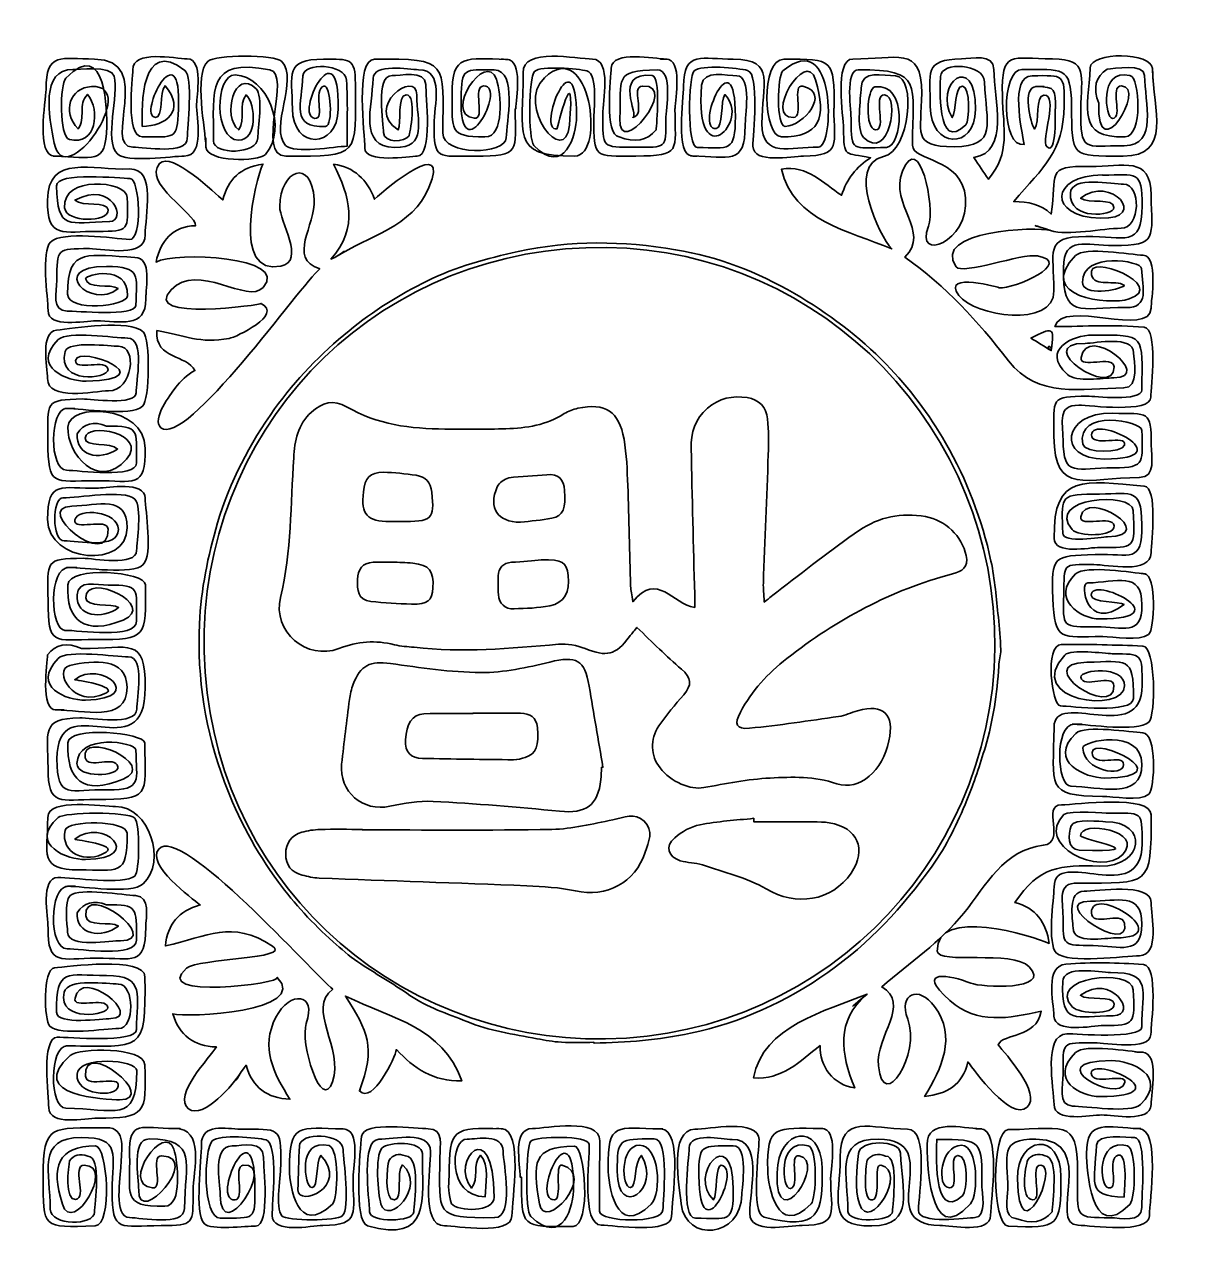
# Model space of a CAD drawing. Header units: inches. Extents: x 2.38 to 8.45, y -9.41 to -2.96.
import ezdxf

# ---------------------------------------------------------------- set-up
doc = ezdxf.new("R2010")
doc.units = ezdxf.units.IN
doc.header["$MEASUREMENT"] = 0
doc.layers.add('Layer 1', color=7, linetype='Continuous')

# ---------------------------------------------------------------- blocks, each defined once
blk = doc.blocks.new('block 4')
at = {"layer": 'Layer 1', "color": 250, "lineweight": 35}
for points, knots in [([(7.3076, -5.7354), (7.2858, -5.6335), (7.198, -5.5489), (7.0944, -5.5308), (6.9697, -5.5091), (6.8507, -5.533), (6.7489, -5.6025), (6.6004, -5.704), (6.4601, -5.8174), (6.3164, -5.9259), (6.2978, -5.9399), (6.28, -5.9549), (6.2503, -5.9787), (6.2482, -5.9337), (6.245, -5.9063), (6.246, -5.8791), (6.2542, -5.6549), (6.264, -5.4307), (6.2716, -5.2065), (6.2737, -5.1443), (6.2743, -5.0814), (6.2678, -5.0196), (6.2614, -4.9585), (6.2236, -4.9178), (6.161, -4.9081), (6.0845, -4.8963), (6.0146, -4.9114), (5.9535, -4.9634), (5.8875, -5.0195), (5.8662, -5.0923), (5.868, -5.1743), (5.8736, -5.4287), (5.8803, -5.6831), (5.8865, -5.9376), (5.887, -5.9591), (5.8866, -5.9806), (5.8866, -6.0066), (5.7719, -5.9913), (5.6908, -5.8156), (5.5625, -5.9768), (5.5573, -5.9395), (5.5521, -5.9173), (5.5514, -5.8951), (5.5461, -5.7194), (5.543, -5.5436), (5.5364, -5.368), (5.5334, -5.2872), (5.5308, -5.2055), (5.5167, -5.1263), (5.4904, -4.9792), (5.4195, -4.9343), (5.2746, -4.9641), (5.2502, -4.9691), (5.2249, -4.9783), (5.2041, -4.9918), (5.1109, -5.0525), (5.006, -5.0676), (4.8989, -5.071), (4.7925, -5.0743), (4.686, -5.0741), (4.5795, -5.0728), (4.3997, -5.0708), (4.2242, -5.0507), (4.0647, -4.9556), (3.9987, -4.9162), (3.937, -4.9336), (3.8806, -4.984), (3.8084, -5.0487), (3.7934, -5.1351), (3.7877, -5.2235), (3.7721, -5.4676), (3.7762, -5.7121), (3.7184, -5.9541), (3.6757, -6.1325), (3.8577, -6.2863), (4.0243, -6.2217), (4.1227, -6.1836), (4.2155, -6.1772), (4.315, -6.2017), (4.3484, -6.21), (4.3836, -6.2114), (4.4181, -6.2153), (4.6705, -6.244), (4.9216, -6.2217), (5.1731, -6.1991), (5.219, -6.195), (5.27, -6.2051), (5.3132, -6.2222), (5.4256, -6.2668), (5.4721, -6.2571), (5.5455, -6.1589), (5.555, -6.1462), (5.5654, -6.1343), (5.5842, -6.1113), (5.6657, -6.1884), (5.7383, -6.2629), (5.8173, -6.3296), (5.8707, -6.3747), (5.8726, -6.4134), (5.8294, -6.4637), (5.7843, -6.5164), (5.738, -6.5687), (5.6994, -6.6261), (5.6506, -6.6985), (5.6563, -6.782), (5.7052, -6.847), (5.7606, -6.9205), (5.8665, -6.9627), (5.9341, -6.95), (6.049, -6.9285), (6.1649, -6.9057), (6.2812, -6.8997), (6.3974, -6.8937), (6.5136, -6.8893), (6.6306, -6.9291), (6.7494, -6.9696), (6.8707, -6.8605), (6.9034, -6.7055), (6.9331, -6.5654), (6.8757, -6.5097), (6.7394, -6.5471), (6.706, -6.5563), (6.6738, -6.5723), (6.6399, -6.5772), (6.4847, -6.5998), (6.3295, -6.6235), (6.1735, -6.6386), (6.1029, -6.6454), (6.0923, -6.6186), (6.1262, -6.5545), (6.1858, -6.442), (6.2698, -6.3512), (6.3697, -6.2734), (6.6301, -6.0705), (6.9145, -5.915), (7.2355, -5.8313), (7.2872, -5.8178), (7.3205, -5.7958), (7.3076, -5.7354)], [0, 0, 0, 0, 1, 1, 1, 2, 2, 2, 3, 3, 3, 4, 4, 4, 5, 5, 5, 6, 6, 6, 7, 7, 7, 8, 8, 8, 9, 9, 9, 10, 10, 10, 11, 11, 11, 12, 12, 12, 13, 13, 13, 14, 14, 14, 15, 15, 15, 16, 16, 16, 17, 17, 17, 18, 18, 18, 19, 19, 19, 20, 20, 20, 21, 21, 21, 22, 22, 22, 23, 23, 23, 24, 24, 24, 25, 25, 25, 26, 26, 26, 27, 27, 27, 28, 28, 28, 29, 29, 29, 30, 30, 30, 31, 31, 31, 32, 32, 32, 33, 33, 33, 34, 34, 34, 35, 35, 35, 36, 36, 36, 37, 37, 37, 38, 38, 38, 39, 39, 39, 40, 40, 40, 41, 41, 41, 42, 42, 42, 43, 43, 43, 44, 44, 44, 45, 45, 45, 46, 46, 46, 46]), ([(4.1526, -5.4011), (4.1599, -5.3292), (4.1873, -5.299), (4.2575, -5.2992), (4.3149, -5.2994), (4.3725, -5.3065), (4.4294, -5.3148), (4.4784, -5.3219), (4.5043, -5.3519), (4.51, -5.4038), (4.5257, -5.5476), (4.516, -5.5574), (4.3399, -5.5573), (4.3237, -5.5571), (4.3075, -5.5573), (4.2914, -5.5571), (4.1704, -5.5561), (4.1403, -5.5222), (4.1526, -5.4011)], [0, 0, 0, 0, 1, 1, 1, 2, 2, 2, 3, 3, 3, 4, 4, 4, 5, 5, 5, 6, 6, 6, 6]), ([(4.8531, -5.3748), (4.8618, -5.3541), (4.8911, -5.3324), (4.9137, -5.3289), (4.9793, -5.3184), (5.0465, -5.3174), (5.113, -5.3118), (5.1737, -5.3067), (5.2004, -5.3344), (5.2057, -5.3947), (5.2136, -5.4853), (5.1988, -5.5272), (5.1386, -5.5394), (5.0847, -5.5504), (5.0293, -5.5539), (4.9746, -5.5607), (4.8533, -5.5586), (4.8053, -5.4889), (4.8531, -5.3748)], [0, 0, 0, 0, 1, 1, 1, 2, 2, 2, 3, 3, 3, 4, 4, 4, 5, 5, 5, 6, 6, 6, 6]), ([(4.5166, -5.9036), (4.5129, -5.9718), (4.4904, -5.991), (4.4046, -5.989), (4.3333, -5.9874), (4.2619, -5.9831), (4.1911, -5.9752), (4.1219, -5.9676), (4.1197, -5.9143), (4.1221, -5.8608), (4.1244, -5.808), (4.146, -5.7719), (4.2044, -5.7703), (4.2367, -5.7695), (4.2689, -5.7702), (4.3012, -5.7702), (4.3012, -5.7698), (4.3012, -5.7693), (4.3012, -5.7689), (4.3381, -5.7709), (4.3751, -5.7711), (4.4117, -5.7751), (4.4975, -5.7843), (4.5213, -5.8144), (4.5166, -5.9036)], [0, 0, 0, 0, 1, 1, 1, 2, 2, 2, 3, 3, 3, 4, 4, 4, 5, 5, 5, 6, 6, 6, 7, 7, 7, 8, 8, 8, 8]), ([(5.1279, -5.9982), (5.067, -6.0097), (5.004, -6.0117), (4.9418, -6.0137), (4.8928, -6.0154), (4.8636, -5.988), (4.8596, -5.9385), (4.8571, -5.9063), (4.8567, -5.8738), (4.8582, -5.8416), (4.8603, -5.7984), (4.8838, -5.7738), (4.928, -5.7704), (4.9856, -5.7659), (5.0433, -5.7611), (5.0837, -5.7578), (5.1966, -5.7553), (5.2152, -5.7676), (5.2242, -5.8389), (5.2351, -5.9253), (5.2033, -5.9839), (5.1279, -5.9982)], [0, 0, 0, 0, 1, 1, 1, 2, 2, 2, 3, 3, 3, 4, 4, 4, 5, 5, 5, 6, 6, 6, 7, 7, 7, 7]), ([(4.2917, -7.0476), (4.3653, -7.0314), (4.4425, -7.0176), (4.517, -7.0216), (4.7382, -7.0335), (4.9591, -7.0516), (5.1796, -7.0735), (5.3175, -7.0872), (5.3806, -7.0437), (5.3957, -6.9066), (5.398, -6.886), (5.3978, -6.865), (5.3988, -6.8443), (5.4014, -6.8438), (5.4039, -6.8433), (5.4065, -6.8428), (5.3824, -6.7016), (5.358, -6.5605), (5.3342, -6.4193), (5.3106, -6.2792), (5.2673, -6.2585), (5.1278, -6.2926), (5.01, -6.3214), (4.8877, -6.348), (4.7675, -6.3473), (4.6094, -6.3464), (4.451, -6.3215), (4.2937, -6.2999), (4.1896, -6.2855), (4.1365, -6.309), (4.0993, -6.4084), (4.0897, -6.4342), (4.0832, -6.4617), (4.0796, -6.489), (4.065, -6.6013), (4.0513, -6.7138), (4.0388, -6.8263), (4.0229, -6.9703), (4.1507, -7.0785), (4.2917, -7.0476)], [0, 0, 0, 0, 1, 1, 1, 2, 2, 2, 3, 3, 3, 4, 4, 4, 5, 5, 5, 6, 6, 6, 7, 7, 7, 8, 8, 8, 9, 9, 9, 10, 10, 10, 11, 11, 11, 12, 12, 12, 13, 13, 13, 13]), ([(4.4696, -6.5636), (4.5547, -6.5594), (4.6402, -6.5626), (4.7255, -6.5626), (4.7255, -6.5619), (4.7255, -6.5612), (4.7255, -6.5605), (4.8085, -6.5605), (4.8915, -6.5603), (4.9745, -6.5605), (5.0249, -6.5606), (5.0572, -6.58), (5.0632, -6.6356), (5.0732, -6.7289), (5.0568, -6.7742), (4.9997, -6.792), (4.98, -6.7981), (4.959, -6.8039), (4.9387, -6.8038), (4.7798, -6.8024), (4.6209, -6.8), (4.462, -6.7969), (4.4001, -6.7957), (4.3703, -6.7648), (4.3733, -6.7003), (4.3773, -6.6152), (4.4061, -6.5667), (4.4696, -6.5636)], [0, 0, 0, 0, 1, 1, 1, 2, 2, 2, 3, 3, 3, 4, 4, 4, 5, 5, 5, 6, 6, 6, 7, 7, 7, 8, 8, 8, 9, 9, 9, 9]), ([(5.4584, -7.1184), (5.3526, -7.139), (5.2459, -7.1664), (5.1391, -7.1685), (4.8088, -7.175), (4.4782, -7.1709), (4.1477, -7.1709), (4.1477, -7.17), (4.1477, -7.1692), (4.1477, -7.1684), (4.0736, -7.1684), (3.9996, -7.167), (3.9256, -7.1691), (3.8936, -7.1699), (3.8609, -7.1748), (3.8301, -7.1836), (3.7746, -7.1995), (3.7467, -7.2402), (3.7459, -7.2972), (3.7452, -7.3559), (3.7764, -7.393), (3.8322, -7.4078), (3.8611, -7.4154), (3.8911, -7.4223), (3.9208, -7.4234), (4.2833, -7.4373), (4.6459, -7.4491), (5.0084, -7.4639), (5.0933, -7.4674), (5.1796, -7.4725), (5.2622, -7.4906), (5.4246, -7.5263), (5.5758, -7.448), (5.6278, -7.2883), (5.6454, -7.2343), (5.6737, -7.1741), (5.6226, -7.1253), (5.5733, -7.0781), (5.515, -7.1074), (5.4584, -7.1184)], [0, 0, 0, 0, 1, 1, 1, 2, 2, 2, 3, 3, 3, 4, 4, 4, 5, 5, 5, 6, 6, 6, 7, 7, 7, 8, 8, 8, 9, 9, 9, 10, 10, 10, 11, 11, 11, 12, 12, 12, 13, 13, 13, 13]), ([(6.5911, -7.1347), (6.5774, -7.1325), (6.5636, -7.1299), (6.5498, -7.1298), (6.4321, -7.1294), (6.3144, -7.1296), (6.1967, -7.1296), (6.1964, -7.1232), (6.1962, -7.1168), (6.1959, -7.1104), (6.1019, -7.1209), (6.0068, -7.1258), (5.9144, -7.1443), (5.8672, -7.1538), (5.8185, -7.1801), (5.7818, -7.212), (5.7298, -7.2572), (5.7455, -7.312), (5.8113, -7.3322), (5.8485, -7.3437), (5.89, -7.342), (5.9267, -7.3545), (6.0394, -7.3931), (6.1598, -7.4203), (6.2606, -7.4801), (6.4155, -7.5719), (6.6043, -7.5468), (6.7055, -7.3969), (6.7898, -7.272), (6.7403, -7.1583), (6.5911, -7.1347)], [0, 0, 0, 0, 1, 1, 1, 2, 2, 2, 3, 3, 3, 4, 4, 4, 5, 5, 5, 6, 6, 6, 7, 7, 7, 8, 8, 8, 9, 9, 9, 10, 10, 10, 10])]:
    blk.add_open_spline(points, degree=3, knots=knots, dxfattribs=at)
blk = doc.blocks.new('block 3')
at = {"layer": 'Layer 1', "color": 250, "lineweight": 35}
for points, knots in [([(4.1477, -7.1709), (4.4782, -7.1709), (4.8088, -7.175), (5.1391, -7.1685), (5.2459, -7.1664), (5.3526, -7.139), (5.4584, -7.1184), (5.515, -7.1074), (5.5733, -7.0781), (5.6226, -7.1253), (5.6737, -7.1741), (5.6454, -7.2343), (5.6278, -7.2883), (5.5758, -7.448), (5.4246, -7.5263), (5.2622, -7.4906), (5.1796, -7.4725), (5.0933, -7.4674), (5.0084, -7.4639), (4.6459, -7.4491), (4.2833, -7.4373), (3.9208, -7.4234), (3.8911, -7.4223), (3.8611, -7.4154), (3.8322, -7.4078), (3.7764, -7.393), (3.7452, -7.3559), (3.7459, -7.2972), (3.7467, -7.2402), (3.7746, -7.1995), (3.8301, -7.1836), (3.8609, -7.1748), (3.8936, -7.1699), (3.9256, -7.1691), (3.9996, -7.167), (4.0736, -7.1684), (4.1477, -7.1684), (4.1477, -7.1692), (4.1477, -7.17), (4.1477, -7.1709)], [0, 0, 0, 0, 1, 1, 1, 2, 2, 2, 3, 3, 3, 4, 4, 4, 5, 5, 5, 6, 6, 6, 7, 7, 7, 8, 8, 8, 9, 9, 9, 10, 10, 10, 11, 11, 11, 12, 12, 12, 13, 13, 13, 13]), ([(6.1967, -7.1296), (6.3144, -7.1296), (6.4321, -7.1294), (6.5498, -7.1298), (6.5636, -7.1299), (6.5774, -7.1325), (6.5911, -7.1347), (6.7403, -7.1583), (6.7898, -7.272), (6.7055, -7.3969), (6.6043, -7.5468), (6.4155, -7.5719), (6.2606, -7.4801), (6.1598, -7.4203), (6.0394, -7.3931), (5.9267, -7.3545), (5.89, -7.342), (5.8485, -7.3437), (5.8113, -7.3322), (5.7455, -7.312), (5.7298, -7.2572), (5.7818, -7.212), (5.8185, -7.1801), (5.8672, -7.1538), (5.9144, -7.1443), (6.0068, -7.1258), (6.1019, -7.1209), (6.1959, -7.1104), (6.1962, -7.1168), (6.1964, -7.1232), (6.1967, -7.1296)], [0, 0, 0, 0, 1, 1, 1, 2, 2, 2, 3, 3, 3, 4, 4, 4, 5, 5, 5, 6, 6, 6, 7, 7, 7, 8, 8, 8, 9, 9, 9, 10, 10, 10, 10])]:
    blk.add_open_spline(points, degree=3, knots=knots, dxfattribs=at)
at = {"layer": 'Layer 1'}
blk.add_blockref('block 4', (0, 0), dxfattribs=at)
blk = doc.blocks.new('block 2')
at = {"layer": 'Layer 1', "color": 250, "lineweight": 35}
for points, knots in [([(5.3595, -8.2831), (5.3026, -8.2831), (5.2455, -8.2855), (5.1887, -8.2824), (5.146, -8.2801), (5.1034, -8.2722), (5.0612, -8.2644), (4.9369, -8.2415), (4.8113, -8.2223), (4.6937, -8.174), (4.5928, -8.1324), (4.4873, -8.1015), (4.3958, -8.0372), (4.3074, -7.9751), (4.2126, -7.9221), (4.123, -7.8616), (4.0772, -7.8306), (4.0354, -7.7934), (3.994, -7.7565), (3.8881, -7.6622), (3.792, -7.5583), (3.7081, -7.4442), (3.5899, -7.2834), (3.4954, -7.1095), (3.4259, -6.9218), (3.3266, -6.6537), (3.2814, -6.3777), (3.2946, -6.0922), (3.3029, -5.9121), (3.3386, -5.7368), (3.3895, -5.5643), (3.4534, -5.3476), (3.558, -5.1492), (3.688, -4.9672), (3.7977, -4.8139), (3.9303, -4.6786), (4.0778, -4.558), (4.2046, -4.4542), (4.3417, -4.3683), (4.4875, -4.2962), (4.6377, -4.222), (4.7991, -4.1796), (4.9623, -4.1436), (5.2366, -4.0832), (5.5121, -4.0872), (5.7866, -4.1338), (6.0071, -4.1713), (6.2147, -4.2491), (6.4087, -4.3632), (6.5845, -4.4666), (6.7473, -4.5866), (6.8887, -4.7336), (7.0085, -4.858), (7.1137, -4.9939), (7.1996, -5.1446), (7.3107, -5.3393), (7.3907, -5.546), (7.4374, -5.7645), (7.4578, -5.8606), (7.4649, -5.9595), (7.476, -6.0574), (7.4825, -6.1139), (7.487, -6.1708), (7.4886, -6.2276), (7.4894, -6.2561), (7.4799, -6.2848), (7.4782, -6.3135), (7.4696, -6.4569), (7.4492, -6.5986), (7.408, -6.7361), (7.3798, -6.8304), (7.3483, -6.9241), (7.3113, -7.0152), (7.2623, -7.1361), (7.2051, -7.2533), (7.1291, -7.3606), (6.9769, -7.5755), (6.7988, -7.7657), (6.5835, -7.9173), (6.3657, -8.0707), (6.1262, -8.1803), (5.8644, -8.2357), (5.7817, -8.2532), (5.6975, -8.2655), (5.6133, -8.2741), (5.5292, -8.2826), (5.4443, -8.2835), (5.3598, -8.2877), (5.3597, -8.2862), (5.3596, -8.2847), (5.3595, -8.2831)], [0, 0, 0, 0, 1, 1, 1, 2, 2, 2, 3, 3, 3, 4, 4, 4, 5, 5, 5, 6, 6, 6, 7, 7, 7, 8, 8, 8, 9, 9, 9, 10, 10, 10, 11, 11, 11, 12, 12, 12, 13, 13, 13, 14, 14, 14, 15, 15, 15, 16, 16, 16, 17, 17, 17, 18, 18, 18, 19, 19, 19, 20, 20, 20, 21, 21, 21, 22, 22, 22, 23, 23, 23, 24, 24, 24, 25, 25, 25, 26, 26, 26, 27, 27, 27, 28, 28, 28, 29, 29, 29, 30, 30, 30, 30]), ([(7.4562, -6.1117), (7.4095, -4.9864), (6.4731, -4.0813), (5.3173, -4.1232), (4.1676, -4.165), (3.2955, -5.0976), (3.3194, -6.2364), (3.3441, -7.4117), (4.2987, -8.2822), (5.4191, -8.2652), (6.6005, -8.2474), (7.5017, -7.2621), (7.4562, -6.1117)], [0, 0, 0, 0, 1, 1, 1, 2, 2, 2, 3, 3, 3, 4, 4, 4, 4])]:
    blk.add_open_spline(points, degree=3, knots=knots, dxfattribs=at)
at = {"layer": 'Layer 1'}
blk.add_blockref('block 3', (0, 0), dxfattribs=at)
blk = doc.blocks.new('block 5')
at = {"layer": 'Layer 1', "color": 250, "lineweight": 35}
for points, knots in [([(3.3283, -3.5938), (3.3303, -3.6784), (3.606, -3.6738), (3.6396, -3.6351), (3.761, -3.4952), (3.6477, -3.2252), (3.482, -3.2192), (3.3742, -3.2153), (3.3701, -3.5592), (3.4991, -3.5603), (3.5988, -3.5612), (3.5903, -3.3729), (3.5385, -3.3232), (3.4979, -3.3797), (3.5361, -3.4466), (3.5002, -3.5064), (3.4102, -3.4404), (3.4788, -3.1766), (3.5914, -3.2918), (3.628, -3.3293), (3.6008, -3.5022), (3.6002, -3.5489), (3.5991, -3.635), (3.3676, -3.6396), (3.368, -3.5644), (3.3694, -3.2939), (3.3287, -3.1303), (3.663, -3.1917), (3.7796, -3.2131), (3.5838, -3.6429), (3.7475, -3.6444), (4.1399, -3.6479), (4.1108, -3.6427), (4.1108, -3.2656), (4.1107, -3.1278), (4.081, -3.1365), (3.9444, -3.1367), (3.7375, -3.137), (3.7802, -3.2141), (3.7812, -3.3962), (3.7823, -3.6095), (4.0169, -3.61), (4.0209, -3.3979), (4.0291, -2.9557), (3.7864, -3.4334), (3.8985, -3.4465), (3.9545, -3.453), (3.8869, -3.2959), (3.946, -3.2769), (3.9802, -3.266), (3.9971, -3.4853), (3.954, -3.488), (3.7688, -3.4999), (3.8314, -3.367), (3.8355, -3.2233), (3.8375, -3.1526), (4.0578, -3.159), (4.064, -3.2457), (4.0722, -3.3599), (4.0669, -3.4779), (4.0669, -3.5924), (4.0026, -3.5924), (3.7899, -3.6342), (3.7454, -3.5876), (3.6593, -3.4974), (3.8143, -3.2419), (3.7257, -3.1491), (3.6893, -3.1108), (3.3764, -3.1116), (3.3376, -3.1477), (3.2651, -3.215), (3.3264, -3.5091), (3.3283, -3.5938), (3.3293, -3.6355), (3.3255, -3.472), (3.3283, -3.5938)], [0, 0, 0, 0, 1, 1, 1, 2, 2, 2, 3, 3, 3, 4, 4, 4, 5, 5, 5, 6, 6, 6, 7, 7, 7, 8, 8, 8, 9, 9, 9, 10, 10, 10, 11, 11, 11, 12, 12, 12, 13, 13, 13, 14, 14, 14, 15, 15, 15, 16, 16, 16, 17, 17, 17, 18, 18, 18, 19, 19, 19, 20, 20, 20, 21, 21, 21, 22, 22, 22, 23, 23, 23, 24, 24, 24, 25, 25, 25, 25]), ([(5.873, -3.6432), (6.0681, -3.6463), (6.15, -3.6953), (6.1505, -3.4831), (6.1506, -3.4463), (6.1865, -3.2229), (6.1075, -3.2236), (6.0586, -3.2239), (5.9295, -3.1898), (5.9227, -3.273), (5.8829, -3.7561), (6.1851, -3.4601), (6.0444, -3.322), (6.0209, -3.3515), (6.0381, -3.4978), (5.9984, -3.5), (5.8802, -3.5065), (6.1, -3.0019), (6.0997, -3.4375), (6.0996, -3.6264), (6.0667, -3.6004), (5.901, -3.5991), (5.841, -3.5986), (5.8569, -3.2211), (5.8834, -3.1981), (5.9229, -3.1638), (6.1132, -3.1823), (6.1634, -3.1954), (6.2279, -3.2123), (6.191, -3.5369), (6.1914, -3.5914), (6.1921, -3.6878), (6.397, -3.6434), (6.4555, -3.6434), (6.6583, -3.6431), (6.6151, -3.5806), (6.6151, -3.3936), (6.6156, -3.3936), (6.616, -3.3936), (6.6165, -3.3936), (6.6165, -3.1351), (6.6121, -3.1349), (6.3537, -3.1365), (6.2298, -3.1373), (6.2431, -3.5409), (6.341, -3.5428), (6.5392, -3.5466), (6.5797, -3.4457), (6.5191, -3.244), (6.4678, -3.0734), (6.2466, -3.449), (6.4036, -3.4418), (6.4613, -3.4391), (6.3911, -3.2627), (6.4534, -3.2777), (6.6009, -3.3132), (6.4553, -3.4869), (6.3606, -3.4882), (6.311, -3.4889), (6.3197, -3.2216), (6.3485, -3.1976), (6.63, -2.9622), (6.6172, -3.5971), (6.5345, -3.5966), (6.3885, -3.5956), (6.2385, -3.658), (6.2383, -3.4737), (6.238, -3.2712), (6.3157, -3.1364), (6.0888, -3.1365), (5.9293, -3.1367), (5.8274, -3.0887), (5.828, -3.2783), (5.8282, -3.3414), (5.7837, -3.6418), (5.873, -3.6432), (5.9469, -3.6444), (5.8371, -3.6427), (5.873, -3.6432)], [0, 0, 0, 0, 1, 1, 1, 2, 2, 2, 3, 3, 3, 4, 4, 4, 5, 5, 5, 6, 6, 6, 7, 7, 7, 8, 8, 8, 9, 9, 9, 10, 10, 10, 11, 11, 11, 12, 12, 12, 13, 13, 13, 14, 14, 14, 15, 15, 15, 16, 16, 16, 17, 17, 17, 18, 18, 18, 19, 19, 19, 20, 20, 20, 21, 21, 21, 22, 22, 22, 23, 23, 23, 24, 24, 24, 25, 25, 25, 26, 26, 26, 26]), ([(2.538, -3.6444), (2.7342, -3.6467), (2.8068, -3.6981), (2.8092, -3.4891), (2.81, -3.4248), (2.8105, -3.0148), (2.5954, -3.235), (2.5636, -3.2676), (2.5601, -3.5429), (2.6137, -3.5568), (2.7545, -3.5933), (2.7779, -3.4029), (2.7085, -3.3211), (2.6561, -3.3734), (2.7018, -3.4428), (2.659, -3.5011), (2.5732, -3.4113), (2.6159, -3.285), (2.7299, -3.2797), (2.9896, -3.2676), (2.5888, -3.8448), (2.5345, -3.5759), (2.5057, -3.4332), (2.4621, -3.1871), (2.6326, -3.1907), (2.6494, -3.191), (2.8346, -3.1671), (2.849, -3.2257), (2.8731, -3.3231), (2.7949, -3.561), (2.8649, -3.6326), (2.9104, -3.6792), (3.1566, -3.644), (3.2152, -3.6436), (3.3243, -3.6429), (3.279, -3.442), (3.2796, -3.3705), (3.2799, -3.3343), (3.3161, -3.1352), (3.231, -3.1347), (3.1664, -3.1344), (2.9457, -3.0848), (2.9455, -3.1926), (2.9454, -3.2374), (2.9047, -3.5429), (2.996, -3.5431), (3.1659, -3.5433), (3.1777, -3.5607), (3.1847, -3.3988), (3.2029, -2.973), (2.9669, -3.4331), (3.0641, -3.4409), (3.1075, -3.4444), (3.082, -3.3106), (3.1148, -3.2758), (3.2257, -3.4045), (3.1182, -3.4883), (2.9955, -3.4883), (2.99, -3.3858), (2.9881, -3.0178), (3.2183, -3.1952), (3.2628, -3.2295), (3.2312, -3.4929), (3.231, -3.5516), (3.2306, -3.6386), (3.0087, -3.597), (2.9454, -3.5965), (2.7835, -3.5953), (3.0639, -3.1368), (2.7444, -3.1358), (2.5711, -3.1352), (2.4919, -3.0955), (2.4915, -3.2948), (2.4914, -3.3561), (2.4357, -3.6432), (2.538, -3.6444), (2.6133, -3.6453), (2.4979, -3.6439), (2.538, -3.6444)], [0, 0, 0, 0, 1, 1, 1, 2, 2, 2, 3, 3, 3, 4, 4, 4, 5, 5, 5, 6, 6, 6, 7, 7, 7, 8, 8, 8, 9, 9, 9, 10, 10, 10, 11, 11, 11, 12, 12, 12, 13, 13, 13, 14, 14, 14, 15, 15, 15, 16, 16, 16, 17, 17, 17, 18, 18, 18, 19, 19, 19, 20, 20, 20, 21, 21, 21, 22, 22, 22, 23, 23, 23, 24, 24, 24, 25, 25, 25, 26, 26, 26, 26]), ([(5.736, -3.1359), (5.6788, -3.1353), (5.454, -3.0887), (5.4499, -3.1829), (5.4481, -3.2243), (5.4126, -3.5402), (5.4914, -3.5424), (5.5728, -3.5754), (5.6374, -3.5633), (5.6854, -3.5063), (5.6857, -3.4789), (5.7119, -3.2264), (5.6636, -3.2217), (5.4552, -3.2017), (5.5987, -3.434), (5.5627, -3.4416), (5.6363, -3.4262), (5.5443, -3.2806), (5.6151, -3.2773), (5.8122, -3.268), (5.4838, -3.673), (5.4949, -3.447), (5.5054, -3.2347), (5.4591, -3.1977), (5.6895, -3.192), (5.7756, -3.1898), (5.7356, -3.401), (5.736, -3.4487), (5.7375, -3.6097), (5.7365, -3.597), (5.5758, -3.597), (5.397, -3.597), (5.405, -3.6019), (5.4054, -3.4231), (5.4055, -3.3617), (5.4538, -3.137), (5.3516, -3.1361), (5.2703, -3.1354), (4.9852, -3.0729), (4.9883, -3.2074), (4.9955, -3.5211), (4.9089, -3.6491), (5.2588, -3.6436), (5.4238, -3.641), (5.3371, -3.0098), (5.1005, -3.2335), (4.9462, -3.3794), (5.2102, -3.7128), (5.2306, -3.4812), (5.2644, -3.0979), (5.1657, -3.5014), (5.1665, -3.5013), (5.0533, -3.5184), (5.2677, -2.9853), (5.2683, -3.4398), (5.2684, -3.5287), (5.2035, -3.7566), (5.0448, -3.5876), (5.0157, -3.5565), (5.0159, -3.2314), (5.0485, -3.2002), (5.0804, -3.1696), (5.2796, -3.187), (5.3221, -3.1972), (5.3817, -3.2116), (5.3586, -3.4243), (5.3587, -3.4437), (5.3596, -3.6591), (5.358, -3.6442), (5.5777, -3.6436), (5.82, -3.643), (5.7835, -3.6194), (5.7835, -3.3943), (5.7837, -3.3943), (5.784, -3.3943), (5.7842, -3.3943), (5.7842, -3.3438), (5.8255, -3.1368), (5.736, -3.1359), (5.6566, -3.1351), (5.7696, -3.1362), (5.736, -3.1359)], [0, 0, 0, 0, 1, 1, 1, 2, 2, 2, 3, 3, 3, 4, 4, 4, 5, 5, 5, 6, 6, 6, 7, 7, 7, 8, 8, 8, 9, 9, 9, 10, 10, 10, 11, 11, 11, 12, 12, 12, 13, 13, 13, 14, 14, 14, 15, 15, 15, 16, 16, 16, 17, 17, 17, 18, 18, 18, 19, 19, 19, 20, 20, 20, 21, 21, 21, 22, 22, 22, 23, 23, 23, 24, 24, 24, 25, 25, 25, 26, 26, 26, 27, 27, 27, 27]), ([(4.9018, -3.1375), (4.6921, -3.133), (4.6129, -3.1045), (4.6169, -3.326), (4.6201, -3.5013), (4.5961, -3.5453), (4.7887, -3.5437), (4.8932, -3.5428), (4.8732, -3.3132), (4.8489, -3.2418), (4.7958, -3.0864), (4.565, -3.4225), (4.7333, -3.4455), (4.7941, -3.4538), (4.72, -3.2766), (4.782, -3.2766), (4.9094, -3.2766), (4.6554, -3.7432), (4.6638, -3.3408), (4.6672, -3.1793), (4.6767, -3.1913), (4.8374, -3.1928), (4.9608, -3.1939), (4.9011, -3.4737), (4.9005, -3.5474), (4.8997, -3.6359), (4.5677, -3.6451), (4.5684, -3.5226), (4.5705, -3.1477), (4.6036, -3.1336), (4.2101, -3.1361), (4.1075, -3.1368), (4.1606, -3.5365), (4.1601, -3.6013), (4.1594, -3.6845), (4.3953, -3.6438), (4.4348, -3.6438), (4.5169, -3.6438), (4.4792, -3.32), (4.4789, -3.2692), (4.4785, -3.1911), (4.3377, -3.2239), (4.3037, -3.2225), (4.2127, -3.219), (4.2577, -3.4801), (4.2584, -3.5206), (4.2593, -3.578), (4.3708, -3.5713), (4.3917, -3.5374), (4.3943, -3.5333), (4.436, -3.3217), (4.3765, -3.3235), (4.3261, -3.325), (4.3537, -3.475), (4.3344, -3.5065), (4.1492, -3.3904), (4.4315, -3.1835), (4.4322, -3.3238), (4.4329, -3.4657), (4.4899, -3.5999), (4.3152, -3.5984), (4.1264, -3.5969), (4.1994, -3.3836), (4.2032, -3.2383), (4.2055, -3.1549), (4.391, -3.1915), (4.4416, -3.1914), (4.5777, -3.1913), (4.5223, -3.381), (4.5225, -3.4784), (4.5228, -3.6671), (4.5405, -3.6437), (4.7365, -3.644), (4.9796, -3.6443), (4.9472, -3.6196), (4.9472, -3.3956), (4.9484, -3.3956), (4.9497, -3.3956), (4.9509, -3.3956), (4.9509, -3.3452), (4.99, -3.1393), (4.9018, -3.1375), (4.8224, -3.1358), (4.9391, -3.1383), (4.9018, -3.1375)], [0, 0, 0, 0, 1, 1, 1, 2, 2, 2, 3, 3, 3, 4, 4, 4, 5, 5, 5, 6, 6, 6, 7, 7, 7, 8, 8, 8, 9, 9, 9, 10, 10, 10, 11, 11, 11, 12, 12, 12, 13, 13, 13, 14, 14, 14, 15, 15, 15, 16, 16, 16, 17, 17, 17, 18, 18, 18, 19, 19, 19, 20, 20, 20, 21, 21, 21, 22, 22, 22, 23, 23, 23, 24, 24, 24, 25, 25, 25, 26, 26, 26, 27, 27, 27, 28, 28, 28, 28]), ([(8.2835, -3.1891), (8.2826, -3.0963), (7.9603, -3.0973), (7.9565, -3.1811), (7.9466, -3.3985), (7.8849, -3.5503), (8.1391, -3.5431), (8.231, -3.5404), (8.2191, -3.2334), (8.1639, -3.2211), (7.9988, -3.1845), (8.0376, -3.4485), (8.0732, -3.4468), (8.1326, -3.4439), (8.0537, -3.2757), (8.1212, -3.2768), (8.2534, -3.2791), (7.9914, -3.7197), (8.0013, -3.3675), (7.9696, -3.2862), (7.9845, -3.2265), (8.0458, -3.1885), (8.0767, -3.1881), (8.2418, -3.154), (8.2416, -3.2223), (8.2411, -3.3622), (8.3153, -3.5897), (8.1346, -3.5896), (7.9217, -3.5894), (7.9064, -3.6267), (7.9072, -3.3981), (7.9078, -3.2243), (7.9532, -3.1365), (7.7599, -3.1348), (7.5433, -3.1329), (7.4914, -3.088), (7.497, -3.3251), (7.5012, -3.5065), (7.541, -3.6229), (7.4235, -3.7646), (7.3981, -3.7269), (7.3749, -3.6924), (7.3474, -3.6515), (7.5368, -3.6216), (7.453, -3.3451), (7.4528, -3.1897), (7.4527, -3.104), (7.3353, -3.1344), (7.2831, -3.135), (7.0832, -3.1373), (7.1197, -3.2089), (7.1195, -3.3835), (7.1191, -3.6027), (7.3554, -3.6171), (7.3561, -3.3996), (7.3572, -3.0883), (7.1306, -3.2668), (7.235, -3.4423), (7.2562, -3.4115), (7.2457, -3.277), (7.2878, -3.2777), (7.3318, -3.2783), (7.3247, -3.4618), (7.3054, -3.4808), (7.1501, -3.6335), (7.1715, -3.2638), (7.1732, -3.2276), (7.1771, -3.1461), (7.4007, -3.1607), (7.4037, -3.2549), (7.4107, -3.472), (7.4791, -3.5937), (7.2439, -3.5946), (7.0188, -3.5955), (7.0744, -3.5213), (7.0749, -3.3136), (7.0756, -3.0605), (6.9406, -3.1376), (6.7147, -3.1356), (6.6147, -3.1347), (6.6656, -3.4453), (6.6657, -3.4954), (6.6662, -3.6594), (6.673, -3.6227), (6.8075, -3.6521), (6.7332, -3.6996), (6.6824, -3.7652), (6.655, -3.849), (6.5601, -3.7868), (6.479, -3.6894), (6.3407, -3.7124), (6.4044, -3.987), (6.6949, -4.0331), (6.9178, -4.1299), (6.8525, -4.0609), (6.678, -3.6895), (6.8746, -3.6467), (7.0138, -3.6164), (7.0469, -3.2279), (6.938, -3.2238), (6.8736, -3.2214), (6.7587, -3.1919), (6.7575, -3.286), (6.7569, -3.3382), (6.7293, -3.5033), (6.7708, -3.546), (6.9011, -3.6799), (6.9648, -3.3265), (6.8798, -3.3235), (6.8173, -3.3213), (6.8942, -3.5071), (6.8329, -3.5062), (6.7769, -3.5053), (6.7869, -3.2882), (6.8296, -3.2817), (7.0048, -3.2549), (6.9721, -3.5967), (6.8904, -3.5982), (6.7096, -3.6015), (6.7055, -3.6245), (6.706, -3.454), (6.7061, -3.4188), (6.671, -3.1917), (6.7435, -3.1915), (7.0829, -3.1904), (7.0271, -3.2651), (7.0265, -3.5864), (7.0264, -3.6738), (7.2848, -3.6472), (7.3044, -3.8627), (7.3253, -4.0926), (7.0354, -4.2037), (7.1101, -4.0111), (7.1481, -3.9132), (7.0611, -3.5029), (6.9743, -3.7227), (6.9036, -3.9017), (7.1253, -4.0381), (6.9863, -4.1723), (7.206, -4.3299), (7.3642, -4.5023), (7.5283, -4.7148), (7.684, -4.9164), (7.9098, -4.859), (8.1316, -4.8577), (8.2164, -4.8572), (8.1845, -4.7144), (8.1836, -4.6738), (8.1814, -4.5795), (7.9867, -4.6242), (7.9299, -4.624), (7.643, -4.6233), (8.0841, -4.9252), (8.0813, -4.7469), (8.0802, -4.6828), (7.8983, -4.7602), (7.909, -4.6988), (7.9408, -4.5156), (8.2932, -4.8022), (8.0804, -4.8043), (8.0235, -4.8049), (7.8851, -4.8305), (7.8372, -4.7866), (7.6946, -4.6564), (7.8684, -4.5806), (7.9678, -4.5804), (8.2519, -4.5799), (8.2287, -4.5759), (8.2272, -4.8677), (8.2269, -4.931), (7.9744, -4.9002), (7.9433, -4.9005), (7.745, -4.9029), (7.7671, -4.9085), (7.767, -5.1123), (7.7669, -5.4242), (7.9405, -5.328), (8.2135, -5.3265), (8.3034, -5.326), (8.2762, -5.2152), (8.276, -5.1568), (8.2756, -4.9714), (8.2651, -4.9942), (8.0724, -4.99), (7.8108, -4.9844), (7.7782, -5.2308), (8.0322, -5.2302), (8.4501, -5.2291), (7.9689, -4.9909), (7.9633, -5.1029), (7.96, -5.1714), (8.1512, -5.0962), (8.1354, -5.1568), (8.1244, -5.199), (7.9265, -5.2007), (7.9177, -5.1525), (7.8829, -4.9624), (8.2278, -5.0311), (8.2277, -5.0797), (8.2276, -5.2357), (8.2556, -5.2777), (8.0792, -5.2758), (7.8855, -5.2736), (7.8146, -5.3343), (7.8143, -5.1265), (7.8141, -5.0335), (7.7833, -4.9478), (7.8969, -4.948), (7.9557, -4.948), (8.2725, -4.9923), (8.274, -4.9053), (8.2748, -4.8544), (8.3127, -4.5473), (8.2392, -4.5398), (8.0835, -4.5237), (7.9283, -4.536), (7.772, -4.536), (7.8123, -4.3892), (8.2719, -4.5965), (8.2749, -4.4407), (8.2757, -4.4012), (8.3149, -4.1648), (8.2336, -4.1626), (8.1688, -4.1607), (7.9277, -4.1158), (7.88, -4.1644), (7.6671, -4.3815), (8.0538, -4.427), (8.1613, -4.3914), (8.3669, -4.3235), (7.9319, -4.1432), (7.9633, -4.2648), (7.9815, -4.3354), (8.0866, -4.2858), (8.1357, -4.3211), (8.107, -4.3461), (7.9155, -4.3801), (7.9157, -4.3033), (7.9161, -4.1426), (8.2242, -4.1909), (8.2259, -4.2326), (8.2301, -4.3364), (8.2678, -4.4374), (8.1446, -4.4367), (7.901, -4.4352), (7.8108, -4.5008), (7.8162, -4.2281), (7.8196, -4.0588), (7.9349, -4.1117), (8.0799, -4.1125), (8.315, -4.1138), (8.2774, -4.0674), (8.2757, -3.8488), (8.274, -3.6382), (8.1312, -3.7009), (7.9551, -3.698), (7.7156, -3.6941), (7.7856, -3.736), (7.7526, -3.9474), (7.6961, -3.8933), (7.6324, -3.8834), (7.5566, -3.8818), (7.7148, -3.6965), (7.8159, -3.6238), (7.82, -3.3815), (7.8229, -3.2108), (7.8203, -3.2223), (7.653, -3.223), (7.5334, -3.2234), (7.598, -3.5088), (7.6111, -3.5822), (7.4889, -3.607), (7.4896, -3.187), (7.6002, -3.1897), (7.8099, -3.1948), (7.8575, -3.1646), (7.8588, -3.3788), (7.8605, -3.6515), (7.855, -3.6443), (8.1293, -3.6439), (8.3866, -3.6435), (8.2854, -3.3995), (8.2835, -3.1891), (8.2831, -3.1487), (8.2847, -3.3246), (8.2835, -3.1891)], [0, 0, 0, 0, 1, 1, 1, 2, 2, 2, 3, 3, 3, 4, 4, 4, 5, 5, 5, 6, 6, 6, 7, 7, 7, 8, 8, 8, 9, 9, 9, 10, 10, 10, 11, 11, 11, 12, 12, 12, 13, 13, 13, 14, 14, 14, 15, 15, 15, 16, 16, 16, 17, 17, 17, 18, 18, 18, 19, 19, 19, 20, 20, 20, 21, 21, 21, 22, 22, 22, 23, 23, 23, 24, 24, 24, 25, 25, 25, 26, 26, 26, 27, 27, 27, 28, 28, 28, 29, 29, 29, 30, 30, 30, 31, 31, 31, 32, 32, 32, 33, 33, 33, 34, 34, 34, 35, 35, 35, 36, 36, 36, 37, 37, 37, 38, 38, 38, 39, 39, 39, 40, 40, 40, 41, 41, 41, 42, 42, 42, 43, 43, 43, 44, 44, 44, 45, 45, 45, 46, 46, 46, 47, 47, 47, 48, 48, 48, 49, 49, 49, 50, 50, 50, 51, 51, 51, 52, 52, 52, 53, 53, 53, 54, 54, 54, 55, 55, 55, 56, 56, 56, 57, 57, 57, 58, 58, 58, 59, 59, 59, 60, 60, 60, 61, 61, 61, 62, 62, 62, 63, 63, 63, 64, 64, 64, 65, 65, 65, 66, 66, 66, 67, 67, 67, 68, 68, 68, 69, 69, 69, 70, 70, 70, 71, 71, 71, 72, 72, 72, 73, 73, 73, 74, 74, 74, 75, 75, 75, 76, 76, 76, 77, 77, 77, 78, 78, 78, 79, 79, 79, 80, 80, 80, 81, 81, 81, 82, 82, 82, 83, 83, 83, 84, 84, 84, 85, 85, 85, 86, 86, 86, 87, 87, 87, 88, 88, 88, 89, 89, 89, 90, 90, 90, 91, 91, 91, 92, 92, 92, 93, 93, 93, 94, 94, 94, 95, 95, 95, 95]), ([(7.6742, -3.28), (7.7788, -3.2793), (7.7742, -3.2975), (7.7742, -3.3959), (7.774, -3.3959), (7.7738, -3.3959), (7.7735, -3.3959), (7.7735, -3.4033), (7.7826, -3.6484), (7.7289, -3.594), (7.6984, -3.5629), (7.793, -3.3219), (7.7144, -3.3247), (7.668, -3.3264), (7.6942, -3.4661), (7.6659, -3.5023), (7.643, -3.474), (7.5986, -3.2805), (7.6742, -3.28), (7.7797, -3.2793), (7.6479, -3.2802), (7.6742, -3.28)], [0, 0, 0, 0, 1, 1, 1, 2, 2, 2, 3, 3, 3, 4, 4, 4, 5, 5, 5, 6, 6, 6, 7, 7, 7, 7]), ([(4.0056, -4.1734), (4.1794, -4.0597), (4.41, -4.0167), (4.4957, -3.8082), (4.6092, -3.532), (4.2797, -3.8075), (4.2107, -3.8696), (4.171, -3.7652), (4.105, -3.7018), (3.997, -3.6867), (4.0794, -3.8531), (4.1314, -4.0161), (3.9828, -4.1826), (3.9965, -4.1772), (4.0016, -4.1761), (4.0056, -4.1734), (4.1135, -4.1028), (4.0016, -4.1761), (4.0056, -4.1734)], [0, 0, 0, 0, 1, 1, 1, 2, 2, 2, 3, 3, 3, 4, 4, 4, 5, 5, 5, 6, 6, 6, 6]), ([(3.0137, -4.391), (3.0132, -4.3309), (3.0483, -4.1772), (2.9566, -4.1739), (2.7252, -4.1656), (2.6007, -4.1105), (2.6047, -4.3674), (2.6062, -4.4604), (2.9165, -4.4307), (2.9176, -4.3756), (2.9209, -4.2044), (2.6978, -4.2678), (2.699, -4.2839), (2.7037, -4.3458), (2.8308, -4.3078), (2.8689, -4.3377), (2.7252, -4.4541), (2.4988, -4.2202), (2.8079, -4.2218), (2.9911, -4.2227), (2.9641, -4.2661), (2.9624, -4.4252), (2.9618, -4.4845), (2.6432, -4.4546), (2.6014, -4.455), (2.5185, -4.456), (2.5482, -4.3542), (2.5482, -4.2957), (2.5483, -4.1239), (2.5473, -4.1284), (2.7187, -4.1282), (2.8014, -4.1281), (3.0127, -4.1803), (3.0108, -4.0552), (3.0095, -3.9651), (3.0706, -3.705), (2.9286, -3.7112), (2.7357, -3.7196), (2.5016, -3.6305), (2.499, -3.8736), (2.4968, -4.0818), (2.5821, -4.0377), (2.7616, -4.0377), (2.9284, -4.0376), (2.9217, -4.0361), (2.9163, -3.8601), (2.9135, -3.7707), (2.5721, -3.7444), (2.5889, -3.9145), (2.5966, -3.9935), (2.8204, -3.9914), (2.816, -3.9258), (2.8128, -3.8764), (2.6805, -3.9123), (2.6426, -3.8742), (2.8443, -3.7688), (2.9156, -3.9855), (2.824, -3.987), (2.6097, -3.9904), (2.5517, -4.0384), (2.5468, -3.7996), (2.5452, -3.7245), (2.8838, -3.7607), (2.9309, -3.7609), (2.9835, -3.761), (2.9976, -4.0865), (2.9278, -4.0807), (2.8454, -4.0737), (2.5757, -4.0353), (2.5155, -4.0935), (2.4646, -4.1427), (2.5019, -4.3844), (2.502, -4.4517), (2.5022, -4.5482), (2.6944, -4.5055), (2.7533, -4.5055), (2.7533, -4.5057), (2.7533, -4.5058), (2.7533, -4.506), (2.8771, -4.506), (3.0151, -4.5514), (3.0137, -4.391), (3.0133, -4.339), (3.0138, -4.4033), (3.0137, -4.391)], [0, 0, 0, 0, 1, 1, 1, 2, 2, 2, 3, 3, 3, 4, 4, 4, 5, 5, 5, 6, 6, 6, 7, 7, 7, 8, 8, 8, 9, 9, 9, 10, 10, 10, 11, 11, 11, 12, 12, 12, 13, 13, 13, 14, 14, 14, 15, 15, 15, 16, 16, 16, 17, 17, 17, 18, 18, 18, 19, 19, 19, 20, 20, 20, 21, 21, 21, 22, 22, 22, 23, 23, 23, 24, 24, 24, 25, 25, 25, 26, 26, 26, 27, 27, 27, 28, 28, 28, 28]), ([(3.1675, -4.8585), (3.1458, -4.8868), (3.0419, -5.0224), (3.0924, -5.0656), (3.2205, -5.1751), (3.8279, -4.316), (3.924, -4.2346), (3.7531, -4.1773), (3.9038, -4.0076), (3.8951, -3.871), (3.881, -3.6503), (3.7183, -3.715), (3.7146, -3.907), (3.7131, -3.9829), (3.8517, -4.1941), (3.7205, -4.2206), (3.4598, -4.2733), (3.5875, -3.7706), (3.6267, -3.6859), (3.5096, -3.7012), (3.4432, -3.7664), (3.4164, -3.8734), (3.3825, -3.8435), (3.146, -3.6142), (3.0863, -3.6825), (2.995, -3.787), (3.2754, -3.9428), (3.2744, -4.008), (3.1561, -4.0102), (3.0897, -4.0887), (3.0677, -4.1986), (3.1631, -4.1431), (3.772, -4.1672), (3.6285, -4.3309), (3.5478, -4.4229), (3.2858, -4.1947), (3.1465, -4.3432), (2.9864, -4.5139), (3.6285, -4.4205), (3.6181, -4.415), (3.733, -4.4752), (3.4881, -4.591), (3.4498, -4.5983), (3.2991, -4.627), (3.2138, -4.5821), (3.0717, -4.5572), (3.0621, -4.7122), (3.231, -4.6821), (3.2704, -4.7663), (3.2298, -4.7892), (3.1955, -4.82), (3.1675, -4.8585), (3.1274, -4.9106), (3.1889, -4.8307), (3.1675, -4.8585)], [0, 0, 0, 0, 1, 1, 1, 2, 2, 2, 3, 3, 3, 4, 4, 4, 5, 5, 5, 6, 6, 6, 7, 7, 7, 8, 8, 8, 9, 9, 9, 10, 10, 10, 11, 11, 11, 12, 12, 12, 13, 13, 13, 14, 14, 14, 15, 15, 15, 16, 16, 16, 17, 17, 17, 18, 18, 18, 18]), ([(7.7488, -4.0332), (7.841, -4.0628), (8.0219, -4.0217), (8.1188, -4.0216), (8.2194, -4.0215), (8.2258, -3.7911), (8.1309, -3.7906), (8.0735, -3.7903), (7.8585, -3.746), (7.8527, -3.8375), (7.8434, -3.9847), (8.0815, -3.9569), (8.0812, -3.9127), (8.0807, -3.8594), (7.947, -3.8961), (7.9065, -3.8644), (8.0614, -3.7378), (8.2719, -3.9752), (8.0091, -3.9691), (7.7347, -3.9626), (7.7433, -3.7427), (8.0218, -3.7427), (8.0218, -3.743), (8.0218, -3.7432), (8.0218, -3.7435), (8.1992, -3.7435), (8.2284, -3.7135), (8.2283, -3.9047), (8.2281, -4.1279), (8.1387, -4.0626), (7.934, -4.0646), (7.7111, -4.0669), (7.768, -4.1425), (7.7669, -4.3493), (7.7657, -4.5469), (7.3513, -4.4826), (7.2692, -4.3734), (7.172, -4.2441), (7.4988, -4.3351), (7.4804, -4.3332), (7.5581, -4.3411), (7.8744, -4.2012), (7.6805, -4.1663), (7.5984, -4.1516), (7.2857, -4.2679), (7.2547, -4.2232), (7.1227, -4.0333), (7.68, -4.0111), (7.7488, -4.0332), (7.7663, -4.0388), (7.5604, -3.9726), (7.7488, -4.0332)], [0, 0, 0, 0, 1, 1, 1, 2, 2, 2, 3, 3, 3, 4, 4, 4, 5, 5, 5, 6, 6, 6, 7, 7, 7, 8, 8, 8, 9, 9, 9, 10, 10, 10, 11, 11, 11, 12, 12, 12, 13, 13, 13, 14, 14, 14, 15, 15, 15, 16, 16, 16, 17, 17, 17, 17]), ([(2.5995, -4.9649), (2.6785, -4.9647), (2.9355, -5.0087), (2.9965, -4.9536), (3.0359, -4.918), (3.0367, -4.599), (3.0015, -4.5649), (2.9311, -4.497), (2.6343, -4.5436), (2.5465, -4.555), (2.4588, -4.5664), (2.4995, -4.7468), (2.4996, -4.808), (2.4999, -4.9292), (2.7427, -4.8732), (2.8185, -4.8728), (2.946, -4.872), (2.9725, -4.6378), (2.8711, -4.6395), (2.8309, -4.6402), (2.6067, -4.6081), (2.5919, -4.6669), (2.5477, -4.8417), (2.8166, -4.8091), (2.8161, -4.7618), (2.8153, -4.7008), (2.6357, -4.7723), (2.6466, -4.713), (2.662, -4.6296), (3.1232, -4.8133), (2.7019, -4.822), (2.6059, -4.8239), (2.4088, -4.749), (2.5559, -4.6043), (2.6038, -4.5572), (2.8524, -4.5961), (2.9181, -4.5962), (3.0111, -4.5963), (2.9627, -4.8296), (2.963, -4.8833), (2.9634, -4.9511), (2.7213, -4.9148), (2.6837, -4.9153), (2.4833, -4.9181), (2.5008, -4.9301), (2.5013, -5.1352), (2.502, -5.3787), (2.5281, -5.3433), (2.7535, -5.3433), (2.7535, -5.3432), (2.7535, -5.3431), (2.7535, -5.3431), (2.951, -5.3431), (3.0145, -5.3883), (3.011, -5.1719), (3.0074, -4.9459), (2.6104, -4.9333), (2.6056, -5.0624), (2.6005, -5.2006), (2.7646, -5.4001), (2.9131, -5.2301), (3.0295, -5.097), (2.6985, -5.033), (2.6969, -5.12), (2.6959, -5.1735), (2.8305, -5.1354), (2.866, -5.1775), (2.7677, -5.2404), (2.6489, -5.2143), (2.654, -5.0972), (2.6884, -5.043), (2.7399, -5.0297), (2.8085, -5.0573), (2.9838, -5.0579), (2.9635, -5.0703), (2.965, -5.2513), (2.9657, -5.333), (2.6574, -5.2885), (2.599, -5.2885), (2.5078, -5.2884), (2.5082, -4.9652), (2.5995, -4.9649), (2.7131, -4.9646), (2.5545, -4.965), (2.5995, -4.9649)], [0, 0, 0, 0, 1, 1, 1, 2, 2, 2, 3, 3, 3, 4, 4, 4, 5, 5, 5, 6, 6, 6, 7, 7, 7, 8, 8, 8, 9, 9, 9, 10, 10, 10, 11, 11, 11, 12, 12, 12, 13, 13, 13, 14, 14, 14, 15, 15, 15, 16, 16, 16, 17, 17, 17, 18, 18, 18, 19, 19, 19, 20, 20, 20, 21, 21, 21, 22, 22, 22, 23, 23, 23, 24, 24, 24, 25, 25, 25, 26, 26, 26, 27, 27, 27, 28, 28, 28, 28]), ([(7.7525, -4.6621), (7.7153, -4.6391), (7.6836, -4.6195), (7.6464, -4.5966), (7.7587, -4.5401), (7.7714, -4.533), (7.7525, -4.6621), (7.7153, -4.6391), (7.7577, -4.6266), (7.7525, -4.6621)], [0, 0, 0, 0, 1, 1, 1, 2, 2, 2, 3, 3, 3, 3]), ([(2.6119, -5.7968), (2.6855, -5.7964), (2.9472, -5.8384), (3.0006, -5.7822), (3.052, -5.7281), (3.0114, -5.5005), (3.0106, -5.4341), (3.0094, -5.3439), (2.815, -5.3806), (2.7662, -5.3816), (2.5679, -5.386), (2.4998, -5.3356), (2.5, -5.5468), (2.5003, -5.773), (2.9165, -5.806), (2.9156, -5.5892), (2.9149, -5.4144), (2.7657, -5.4736), (2.6268, -5.4764), (2.4123, -5.4807), (2.8251, -5.8241), (2.8161, -5.5962), (2.8137, -5.5337), (2.6311, -5.6101), (2.6431, -5.5479), (2.6559, -5.4822), (2.871, -5.5023), (2.8703, -5.5987), (2.8694, -5.7043), (2.6547, -5.6566), (2.5873, -5.6582), (2.521, -5.6597), (2.5231, -5.4315), (2.5802, -5.4327), (2.6562, -5.4343), (2.9023, -5.3863), (2.9557, -5.4402), (2.9963, -5.4811), (2.9668, -5.6605), (2.9657, -5.7091), (2.9638, -5.794), (2.737, -5.7492), (2.6857, -5.7494), (2.4836, -5.7503), (2.5004, -5.762), (2.502, -5.9695), (2.5037, -6.212), (2.5271, -6.1746), (2.7522, -6.1746), (2.7522, -6.1748), (2.7522, -6.175), (2.7521, -6.1752), (3.0232, -6.1752), (3.0128, -6.1611), (3.0118, -5.8889), (3.0115, -5.8187), (2.6123, -5.7868), (2.6061, -5.8879), (2.5946, -6.0774), (2.6977, -6.1536), (2.8947, -6.0728), (3.0805, -5.9965), (2.6982, -5.8159), (2.6995, -5.9563), (2.7, -6.0077), (2.8388, -5.9832), (2.8711, -6.0075), (2.7852, -6.0698), (2.6486, -6.0584), (2.6543, -5.941), (2.6584, -5.8593), (2.7571, -5.8891), (2.8169, -5.8893), (2.9883, -5.8899), (2.9636, -5.9047), (2.9647, -6.079), (2.9654, -6.1742), (2.6591, -6.1257), (2.5908, -6.1264), (2.5124, -6.1272), (2.503, -5.7975), (2.6119, -5.7968), (2.7269, -5.7962), (2.5523, -5.7972), (2.6119, -5.7968)], [0, 0, 0, 0, 1, 1, 1, 2, 2, 2, 3, 3, 3, 4, 4, 4, 5, 5, 5, 6, 6, 6, 7, 7, 7, 8, 8, 8, 9, 9, 9, 10, 10, 10, 11, 11, 11, 12, 12, 12, 13, 13, 13, 14, 14, 14, 15, 15, 15, 16, 16, 16, 17, 17, 17, 18, 18, 18, 19, 19, 19, 20, 20, 20, 21, 21, 21, 22, 22, 22, 23, 23, 23, 24, 24, 24, 25, 25, 25, 26, 26, 26, 27, 27, 27, 28, 28, 28, 28]), ([(8.2406, -5.8302), (8.1884, -5.8266), (7.9311, -5.783), (7.8805, -5.8312), (7.7457, -5.9597), (7.9036, -6.0668), (8.0074, -6.0668), (8.4456, -6.0667), (7.9575, -5.8358), (7.962, -5.9424), (7.9638, -5.9845), (8.1102, -5.9724), (8.1339, -5.9913), (7.9376, -6.1396), (7.8978, -5.8782), (7.9439, -5.8779), (8.0935, -5.8767), (8.2275, -5.8115), (8.2274, -5.9932), (8.2274, -6.161), (8.1283, -6.1079), (7.9874, -6.1079), (7.8119, -6.1079), (7.8128, -6.1156), (7.8179, -5.9399), (7.8226, -5.773), (7.8055, -5.7813), (7.9757, -5.7821), (8.0483, -5.7824), (8.2734, -5.8357), (8.2754, -5.7198), (8.2764, -5.663), (8.313, -5.3777), (8.2383, -5.3714), (7.9261, -5.3452), (7.7626, -5.3003), (7.7681, -5.6446), (7.7696, -5.7338), (7.9517, -5.6919), (8.0062, -5.6922), (8.1909, -5.6932), (8.1913, -5.7029), (8.1818, -5.4997), (8.1769, -5.3953), (7.7182, -5.4323), (7.8615, -5.5984), (7.8933, -5.6353), (8.0856, -5.6403), (8.0813, -5.579), (8.0772, -5.5203), (7.897, -5.5906), (7.9071, -5.5322), (7.9331, -5.3814), (8.3266, -5.6301), (8.0467, -5.6368), (8.0162, -5.6376), (7.8137, -5.6746), (7.8129, -5.6174), (7.8105, -5.4415), (7.7847, -5.4115), (7.9723, -5.4137), (8.1598, -5.4159), (8.2257, -5.3632), (8.227, -5.5725), (8.2282, -5.7801), (8.171, -5.7242), (7.9823, -5.7297), (7.7615, -5.7361), (7.7533, -5.7367), (7.7612, -5.9574), (7.7696, -6.1916), (7.8038, -6.1586), (8.022, -6.1586), (8.022, -6.1586), (8.022, -6.1585), (8.022, -6.1585), (8.0744, -6.1585), (8.2181, -6.1851), (8.2626, -6.1478), (8.2941, -6.1214), (8.3049, -5.8347), (8.2406, -5.8302), (8.1929, -5.8269), (8.2636, -5.8318), (8.2406, -5.8302)], [0, 0, 0, 0, 1, 1, 1, 2, 2, 2, 3, 3, 3, 4, 4, 4, 5, 5, 5, 6, 6, 6, 7, 7, 7, 8, 8, 8, 9, 9, 9, 10, 10, 10, 11, 11, 11, 12, 12, 12, 13, 13, 13, 14, 14, 14, 15, 15, 15, 16, 16, 16, 17, 17, 17, 18, 18, 18, 19, 19, 19, 20, 20, 20, 21, 21, 21, 22, 22, 22, 23, 23, 23, 24, 24, 24, 25, 25, 25, 26, 26, 26, 27, 27, 27, 28, 28, 28, 28]), ([(2.544, -6.5431), (2.6832, -6.543), (2.9174, -6.614), (2.9157, -6.4247), (2.9143, -6.2692), (2.743, -6.2806), (2.6153, -6.3109), (2.5242, -6.3325), (2.6348, -6.5406), (2.8045, -6.4558), (2.8756, -6.4203), (2.6415, -6.3844), (2.6421, -6.3849), (2.771, -6.2749), (3.0281, -6.4838), (2.698, -6.4917), (2.6002, -6.4941), (2.4105, -6.4228), (2.5554, -6.2737), (2.6014, -6.2264), (2.8569, -6.2647), (2.9213, -6.265), (3.0117, -6.2655), (2.9672, -6.4849), (2.9668, -6.5384), (2.9662, -6.6287), (2.7242, -6.5835), (2.6686, -6.5844), (2.4601, -6.5878), (2.5028, -6.6614), (2.5021, -6.8464), (2.5012, -7.053), (2.5668, -7.012), (2.7545, -7.012), (2.7545, -7.0118), (2.7545, -7.0116), (2.7545, -7.0113), (3.0364, -7.0113), (3.013, -7.0022), (3.0081, -6.715), (3.0073, -6.665), (2.6093, -6.6227), (2.606, -6.7152), (2.5992, -6.909), (2.6837, -6.9916), (2.8946, -6.9062), (3.0863, -6.8285), (2.666, -6.644), (2.697, -6.7937), (2.7101, -6.8563), (2.8559, -6.7777), (2.8677, -6.8404), (2.8775, -6.8921), (2.6527, -6.9021), (2.6535, -6.8242), (2.6551, -6.6644), (2.961, -6.7098), (2.9618, -6.7526), (2.965, -6.9117), (2.9975, -6.9635), (2.8164, -6.9608), (2.615, -6.9579), (2.5483, -7.0168), (2.5489, -6.7996), (2.5501, -6.4057), (3.0103, -6.871), (3.0107, -6.4256), (3.011, -6.1556), (2.9314, -6.2225), (2.6771, -6.2211), (2.6006, -6.1882), (2.5416, -6.1994), (2.4999, -6.2547), (2.4997, -6.296), (2.4576, -6.5431), (2.544, -6.5431), (2.6535, -6.543), (2.5163, -6.5431), (2.544, -6.5431)], [0, 0, 0, 0, 1, 1, 1, 2, 2, 2, 3, 3, 3, 4, 4, 4, 5, 5, 5, 6, 6, 6, 7, 7, 7, 8, 8, 8, 9, 9, 9, 10, 10, 10, 11, 11, 11, 12, 12, 12, 13, 13, 13, 14, 14, 14, 15, 15, 15, 16, 16, 16, 17, 17, 17, 18, 18, 18, 19, 19, 19, 20, 20, 20, 21, 21, 21, 22, 22, 22, 23, 23, 23, 24, 24, 24, 25, 25, 25, 26, 26, 26, 26]), ([(7.8726, -6.6181), (7.9509, -6.6178), (8.2021, -6.6603), (8.263, -6.6071), (8.301, -6.5739), (8.3001, -6.211), (8.2316, -6.2085), (8.0891, -6.2032), (7.9481, -6.1988), (7.8054, -6.2002), (7.7166, -6.2011), (7.7562, -6.5215), (7.8004, -6.5221), (7.8513, -6.5229), (8.1815, -6.5649), (8.1828, -6.4837), (8.1862, -6.2579), (8.1462, -6.2898), (7.9399, -6.2935), (7.636, -6.2989), (8.0826, -6.5978), (8.0807, -6.4174), (8.08, -6.3478), (7.9145, -6.4376), (7.9081, -6.3711), (7.9044, -6.3322), (8.1358, -6.3082), (8.1363, -6.4163), (8.1371, -6.5683), (7.5996, -6.494), (7.824, -6.2558), (7.8568, -6.221), (8.0295, -6.2484), (8.0718, -6.2488), (8.2349, -6.2503), (8.2283, -6.2483), (8.228, -6.4147), (8.2274, -6.7378), (7.7682, -6.4304), (7.7672, -6.6342), (7.7657, -6.9409), (7.7159, -6.9954), (8.0214, -6.9955), (8.0719, -6.9955), (8.2208, -7.0225), (8.2628, -6.9848), (8.296, -6.9551), (8.306, -6.6637), (8.2316, -6.6621), (8.1717, -6.6608), (7.9287, -6.6196), (7.881, -6.6659), (7.7306, -6.8118), (7.9306, -6.9001), (8.0323, -6.8995), (8.4546, -6.8968), (7.9651, -6.6739), (7.9661, -6.7652), (7.9672, -6.8525), (8.1318, -6.7667), (8.1315, -6.8288), (8.1311, -6.899), (7.9227, -6.8623), (7.9175, -6.7429), (7.9157, -6.7041), (8.2262, -6.6389), (8.2273, -6.8265), (8.2284, -7.0198), (8.0011, -6.9429), (7.8557, -6.943), (7.7806, -6.9431), (7.7685, -6.6184), (7.8726, -6.6181), (7.9876, -6.6176), (7.8217, -6.6182), (7.8726, -6.6181)], [0, 0, 0, 0, 1, 1, 1, 2, 2, 2, 3, 3, 3, 4, 4, 4, 5, 5, 5, 6, 6, 6, 7, 7, 7, 8, 8, 8, 9, 9, 9, 10, 10, 10, 11, 11, 11, 12, 12, 12, 13, 13, 13, 14, 14, 14, 15, 15, 15, 16, 16, 16, 17, 17, 17, 18, 18, 18, 19, 19, 19, 20, 20, 20, 21, 21, 21, 22, 22, 22, 23, 23, 23, 24, 24, 24, 25, 25, 25, 25]), ([(2.6052, -7.4665), (2.6832, -7.4661), (2.94, -7.509), (2.9997, -7.4537), (3.126, -7.3366), (3.0314, -7.0477), (2.8557, -7.0493), (2.7912, -7.0499), (2.5018, -7.0005), (2.5007, -7.1054), (2.4987, -7.3014), (2.4525, -7.3809), (2.6662, -7.3802), (2.8676, -7.3795), (2.9188, -7.4182), (2.9154, -7.1882), (2.9143, -7.1188), (2.603, -7.119), (2.5915, -7.1729), (2.5657, -7.2945), (2.7013, -7.3528), (2.8055, -7.2872), (2.8671, -7.2484), (2.6514, -7.2262), (2.6427, -7.2192), (2.7876, -7.1003), (3.0197, -7.3208), (2.6975, -7.3265), (2.609, -7.328), (2.396, -7.2506), (2.5547, -7.1063), (2.586, -7.0777), (2.9217, -7.0739), (2.9556, -7.1089), (2.9839, -7.1382), (2.9823, -7.3905), (2.9556, -7.4132), (2.8997, -7.4606), (2.6282, -7.4192), (2.5537, -7.4198), (2.4602, -7.4205), (2.5022, -7.6282), (2.5019, -7.683), (2.5007, -7.8881), (2.5675, -7.8427), (2.7571, -7.8427), (2.7571, -7.8425), (2.7571, -7.8424), (2.7571, -7.8422), (2.9469, -7.8422), (3.0127, -7.8867), (3.0134, -7.6807), (3.0136, -7.6281), (3.0414, -7.5181), (2.9594, -7.5149), (2.9013, -7.5127), (2.666, -7.4729), (2.6185, -7.515), (2.5837, -7.5458), (2.6037, -7.6679), (2.6041, -7.707), (2.6051, -7.7915), (2.8401, -7.7511), (2.881, -7.7511), (3.1061, -7.7511), (2.6888, -7.435), (2.6994, -7.6211), (2.703, -7.6836), (2.8318, -7.6471), (2.8702, -7.6747), (2.785, -7.7426), (2.6461, -7.7208), (2.6539, -7.6044), (2.6897, -7.5514), (2.7411, -7.5376), (2.8082, -7.5631), (2.9741, -7.5628), (2.9633, -7.5757), (2.9655, -7.7481), (2.9667, -7.8421), (2.668, -7.7932), (2.6025, -7.7937), (2.5056, -7.7945), (2.5062, -7.4672), (2.6052, -7.4665), (2.7175, -7.4658), (2.5534, -7.4669), (2.6052, -7.4665)], [0, 0, 0, 0, 1, 1, 1, 2, 2, 2, 3, 3, 3, 4, 4, 4, 5, 5, 5, 6, 6, 6, 7, 7, 7, 8, 8, 8, 9, 9, 9, 10, 10, 10, 11, 11, 11, 12, 12, 12, 13, 13, 13, 14, 14, 14, 15, 15, 15, 16, 16, 16, 17, 17, 17, 18, 18, 18, 19, 19, 19, 20, 20, 20, 21, 21, 21, 22, 22, 22, 23, 23, 23, 24, 24, 24, 25, 25, 25, 26, 26, 26, 27, 27, 27, 28, 28, 28, 29, 29, 29, 29]), ([(8.2756, -7.0923), (8.2751, -6.9847), (7.882, -7.0393), (7.8062, -7.0397), (7.6985, -7.0403), (7.8333, -7.2374), (7.7113, -7.2517), (7.502, -7.2761), (7.4132, -7.4598), (7.2953, -7.6062), (7.1699, -7.762), (7.015, -7.8644), (6.8659, -7.9928), (7.02, -8.0822), (6.833, -8.2501), (6.8484, -8.4069), (6.8733, -8.6601), (7.071, -8.3427), (7.0017, -8.1618), (6.9507, -8.0286), (7.059, -7.9813), (7.1424, -8.0956), (7.2578, -8.2539), (7.1801, -8.4199), (7.0902, -8.5664), (7.2075, -8.5527), (7.2884, -8.5091), (7.3161, -8.3857), (7.3513, -8.4304), (7.5419, -8.6978), (7.6262, -8.6233), (7.7051, -8.5536), (7.5113, -8.3415), (7.4746, -8.2956), (7.5029, -8.2332), (7.6716, -8.2666), (7.7007, -8.1205), (7.5312, -8.1572), (7.3652, -8.1916), (7.2221, -8.0644), (7.0318, -7.8951), (7.2251, -7.9298), (7.3325, -7.974), (7.3821, -7.9945), (7.7595, -8.0162), (7.6378, -7.8882), (7.5508, -7.7966), (7.1596, -7.8783), (7.1562, -7.8053), (7.1455, -7.5702), (7.6591, -7.7246), (7.7411, -7.7655), (7.7279, -7.6577), (7.6721, -7.5766), (7.5623, -7.5519), (7.6906, -7.3596), (7.7956, -7.3562), (8.0077, -7.3604), (8.2383, -7.365), (8.2651, -7.1277), (8.036, -7.1285), (8.0176, -7.1286), (7.8714, -7.109), (7.8573, -7.1503), (7.8424, -7.1938), (7.8341, -7.2739), (7.8994, -7.2765), (8.3239, -7.2932), (7.9063, -7.2205), (7.9057, -7.2025), (7.903, -7.1168), (8.2436, -7.1762), (8.1272, -7.2997), (8.0138, -7.4201), (7.6594, -7.2494), (7.8194, -7.091), (7.8452, -7.0656), (8.053, -7.084), (8.0473, -7.084), (8.2319, -7.0848), (8.2282, -7.0652), (8.2281, -7.2438), (8.2279, -7.5817), (7.7683, -7.2578), (7.7676, -7.4703), (7.7674, -7.5346), (7.7286, -7.7655), (7.781, -7.8167), (7.8365, -7.8709), (8.1452, -7.8322), (8.2142, -7.8298), (8.3233, -7.8261), (8.2762, -7.6195), (8.2756, -7.5503), (8.2746, -7.444), (7.9898, -7.4936), (7.9249, -7.4925), (7.8349, -7.491), (7.8661, -7.6364), (7.8667, -7.6838), (7.8676, -7.7725), (8.0371, -7.736), (8.089, -7.7363), (8.4219, -7.7383), (7.9629, -7.4483), (7.9629, -7.6054), (7.9629, -7.6816), (8.1228, -7.5936), (8.1359, -7.6585), (8.1724, -7.8386), (7.7223, -7.5421), (7.9575, -7.5445), (8.0983, -7.546), (8.226, -7.4922), (8.227, -7.6645), (8.228, -7.8321), (8.1083, -7.7785), (7.9722, -7.7763), (7.8141, -7.7739), (7.8145, -7.7837), (7.8144, -7.6261), (7.8143, -7.5353), (7.7811, -7.4492), (7.8919, -7.4493), (8.2674, -7.4496), (8.2775, -7.4708), (8.2756, -7.0923), (8.2755, -7.0657), (8.276, -7.1676), (8.2756, -7.0923)], [0, 0, 0, 0, 1, 1, 1, 2, 2, 2, 3, 3, 3, 4, 4, 4, 5, 5, 5, 6, 6, 6, 7, 7, 7, 8, 8, 8, 9, 9, 9, 10, 10, 10, 11, 11, 11, 12, 12, 12, 13, 13, 13, 14, 14, 14, 15, 15, 15, 16, 16, 16, 17, 17, 17, 18, 18, 18, 19, 19, 19, 20, 20, 20, 21, 21, 21, 22, 22, 22, 23, 23, 23, 24, 24, 24, 25, 25, 25, 26, 26, 26, 27, 27, 27, 28, 28, 28, 29, 29, 29, 30, 30, 30, 31, 31, 31, 32, 32, 32, 33, 33, 33, 34, 34, 34, 35, 35, 35, 36, 36, 36, 37, 37, 37, 38, 38, 38, 39, 39, 39, 40, 40, 40, 41, 41, 41, 42, 42, 42, 43, 43, 43, 43]), ([(3.5075, -8.447), (3.5149, -8.435), (3.5238, -8.4239), (3.5388, -8.4029), (3.5722, -8.5226), (3.6481, -8.5738), (3.7684, -8.5814), (3.6826, -8.4441), (3.6124, -8.3123), (3.6949, -8.1518), (3.767, -8.0115), (3.9106, -8.0237), (3.8536, -8.1841), (3.8188, -8.2816), (3.932, -8.6586), (3.9916, -8.4893), (4.0519, -8.318), (3.8538, -8.1057), (3.9923, -8.0049), (3.8948, -7.9276), (3.1941, -7.1368), (3.0814, -7.2717), (3.0139, -7.3524), (3.2547, -7.5296), (3.299, -7.5642), (3.1849, -7.5964), (3.1279, -7.6651), (3.1162, -7.7786), (3.3395, -7.7306), (3.46, -7.6379), (3.6764, -7.7789), (3.7832, -7.8484), (3.2883, -7.8425), (3.2268, -7.8952), (3.0303, -8.0638), (3.733, -7.9751), (3.7019, -7.9433), (3.8767, -8.1217), (3.2274, -8.157), (3.1547, -8.1336), (3.189, -8.2458), (3.265, -8.3041), (3.3833, -8.3076), (3.3526, -8.3586), (3.1509, -8.5625), (3.2381, -8.631), (3.3152, -8.6917), (3.4784, -8.4941), (3.5075, -8.447), (3.5149, -8.435), (3.4563, -8.5299), (3.5075, -8.447)], [0, 0, 0, 0, 1, 1, 1, 2, 2, 2, 3, 3, 3, 4, 4, 4, 5, 5, 5, 6, 6, 6, 7, 7, 7, 8, 8, 8, 9, 9, 9, 10, 10, 10, 11, 11, 11, 12, 12, 12, 13, 13, 13, 14, 14, 14, 15, 15, 15, 16, 16, 16, 17, 17, 17, 17]), ([(2.6037, -8.3021), (2.992, -8.3015), (3.0149, -8.3489), (3.0094, -7.9403), (3.008, -7.8318), (2.5978, -7.8868), (2.5359, -7.8933), (2.4737, -7.8998), (2.4808, -8.1691), (2.512, -8.1993), (2.5647, -8.25), (2.8017, -8.211), (2.8718, -8.2112), (2.9555, -8.2115), (2.9576, -7.9786), (2.8696, -7.9781), (2.8196, -7.9778), (2.603, -7.9452), (2.5867, -8.0207), (2.5516, -8.1832), (2.8242, -8.1399), (2.8152, -8.1003), (2.8017, -8.0409), (2.6315, -8.1127), (2.6433, -8.0528), (2.6773, -7.881), (3.003, -8.1564), (2.831, -8.1589), (2.7899, -8.1596), (2.5478, -8.1947), (2.5469, -8.1261), (2.5438, -7.8898), (2.6013, -7.9333), (2.8085, -7.9335), (3.0159, -7.9338), (2.9653, -8.0404), (2.9653, -8.2167), (2.9653, -8.2884), (2.6001, -8.2558), (2.551, -8.256), (2.4642, -8.2564), (2.5049, -8.5728), (2.5059, -8.6245), (2.5077, -8.7233), (2.6973, -8.6805), (2.7599, -8.6805), (2.7599, -8.6804), (2.7599, -8.6803), (2.7599, -8.6801), (3.0132, -8.6801), (3.0183, -8.6573), (3.0088, -8.4006), (3.0053, -8.3056), (2.6622, -8.3122), (2.6184, -8.3514), (2.3797, -8.5652), (2.8074, -8.5834), (2.8767, -8.5837), (3.0879, -8.5844), (2.6834, -8.2508), (2.6985, -8.4611), (2.7031, -8.5255), (2.8812, -8.4515), (2.8696, -8.5125), (2.8573, -8.5769), (2.6459, -8.5599), (2.6541, -8.4506), (2.6615, -8.3506), (2.9656, -8.3742), (2.966, -8.4315), (2.9681, -8.7147), (2.8509, -8.629), (2.5948, -8.6278), (2.5093, -8.6274), (2.5054, -8.3022), (2.6037, -8.3021), (2.7201, -8.3019), (2.5562, -8.3021), (2.6037, -8.3021)], [0, 0, 0, 0, 1, 1, 1, 2, 2, 2, 3, 3, 3, 4, 4, 4, 5, 5, 5, 6, 6, 6, 7, 7, 7, 8, 8, 8, 9, 9, 9, 10, 10, 10, 11, 11, 11, 12, 12, 12, 13, 13, 13, 14, 14, 14, 15, 15, 15, 16, 16, 16, 17, 17, 17, 18, 18, 18, 19, 19, 19, 20, 20, 20, 21, 21, 21, 22, 22, 22, 23, 23, 23, 24, 24, 24, 25, 25, 25, 26, 26, 26, 26]), ([(8.2287, -8.3351), (8.1635, -8.3325), (7.9293, -8.2891), (7.8801, -8.3372), (7.7357, -8.4787), (7.9069, -8.5681), (8.0069, -8.5676), (8.4544, -8.5652), (7.9606, -8.3513), (7.9623, -8.4452), (7.9636, -8.5128), (8.1507, -8.4386), (8.1378, -8.494), (8.1106, -8.6106), (7.6725, -8.3794), (8.0686, -8.3788), (8.169, -8.3786), (8.369, -8.4574), (8.2195, -8.6093), (8.1732, -8.6564), (7.9278, -8.6171), (7.8639, -8.6165), (7.7846, -8.6157), (7.8148, -8.502), (7.8148, -8.4522), (7.815, -8.2754), (7.8028, -8.2857), (7.9813, -8.2858), (8.0322, -8.2858), (8.2728, -8.3307), (8.2743, -8.2417), (8.2752, -8.1887), (8.3164, -7.8825), (8.235, -7.8762), (8.1002, -7.8658), (7.9645, -7.8628), (7.8296, -7.8743), (7.7171, -7.8839), (7.7652, -8.0691), (7.7668, -8.1454), (7.7688, -8.2397), (7.9685, -8.1957), (8.0263, -8.1954), (8.1933, -8.1946), (8.19, -8.1868), (8.1824, -8.009), (8.1773, -7.8877), (7.718, -7.9446), (7.8644, -8.0986), (7.898, -8.1338), (8.0856, -8.1436), (8.0813, -8.0825), (8.0778, -8.0332), (7.9442, -8.0694), (7.9055, -8.037), (8.0666, -7.9145), (8.2137, -8.1421), (8.0772, -8.1436), (7.8795, -8.1457), (7.8035, -8.1988), (7.8128, -7.9656), (7.8163, -7.8761), (8.0055, -7.9176), (8.0634, -7.9175), (8.2848, -7.9171), (8.2274, -8.01), (8.2268, -8.2022), (8.2265, -8.2682), (7.8811, -8.238), (7.8351, -8.2386), (7.7064, -8.2405), (7.7673, -8.5299), (7.7673, -8.6078), (7.7674, -8.7055), (7.9581, -8.6634), (8.0174, -8.6634), (8.0174, -8.6633), (8.0174, -8.6633), (8.0174, -8.6632), (8.0752, -8.6632), (8.273, -8.706), (8.275, -8.6091), (8.2761, -8.5528), (8.3212, -8.3389), (8.2287, -8.3351), (8.1249, -8.3309), (8.2668, -8.3367), (8.2287, -8.3351)], [0, 0, 0, 0, 1, 1, 1, 2, 2, 2, 3, 3, 3, 4, 4, 4, 5, 5, 5, 6, 6, 6, 7, 7, 7, 8, 8, 8, 9, 9, 9, 10, 10, 10, 11, 11, 11, 12, 12, 12, 13, 13, 13, 14, 14, 14, 15, 15, 15, 16, 16, 16, 17, 17, 17, 18, 18, 18, 19, 19, 19, 20, 20, 20, 21, 21, 21, 22, 22, 22, 23, 23, 23, 24, 24, 24, 25, 25, 25, 26, 26, 26, 27, 27, 27, 28, 28, 28, 29, 29, 29, 29]), ([(4.1316, -8.5374), (4.2025, -8.6105), (4.3196, -8.3597), (4.3252, -8.3211), (4.4168, -8.4192), (4.5186, -8.489), (4.6675, -8.4853), (4.5633, -8.199), (4.3083, -8.1625), (4.0586, -8.0409), (4.1756, -8.2257), (4.2188, -8.3077), (4.1316, -8.5374), (4.1345, -8.5404), (4.1406, -8.5138), (4.1316, -8.5374)], [0, 0, 0, 0, 1, 1, 1, 2, 2, 2, 3, 3, 3, 4, 4, 4, 5, 5, 5, 5]), ([(6.7888, -8.0307), (6.5718, -8.1202), (6.2433, -8.1973), (6.1944, -8.469), (6.3412, -8.4816), (6.4379, -8.3833), (6.5432, -8.3), (6.5385, -8.4086), (6.6126, -8.5066), (6.7247, -8.5217), (6.6506, -8.34), (6.623, -8.1719), (6.7888, -8.0307), (6.7826, -8.0332), (6.623, -8.1719), (6.7888, -8.0307)], [0, 0, 0, 0, 1, 1, 1, 2, 2, 2, 3, 3, 3, 4, 4, 4, 5, 5, 5, 5]), ([(4.0469, -8.7367), (3.8169, -8.7297), (3.762, -8.704), (3.7655, -8.9511), (3.7667, -9.0345), (3.8083, -9.3068), (3.9903, -9.1299), (4.0217, -9.0993), (4.026, -8.8381), (3.9729, -8.824), (3.8059, -8.7797), (3.8421, -9.0448), (3.884, -9.0439), (3.917, -9.0432), (3.9028, -8.9059), (3.9305, -8.8751), (4.0805, -9.0422), (3.8083, -9.149), (3.8101, -9.055), (3.8116, -8.9783), (3.8152, -8.902), (3.8175, -8.8255), (3.8198, -8.7528), (4.0444, -8.7569), (4.0469, -8.8448), (4.0485, -8.8981), (4.0849, -9.1507), (4.0423, -9.1918), (4.0151, -9.218), (3.7507, -9.2196), (3.726, -9.192), (3.6907, -9.1525), (3.7205, -8.9673), (3.7206, -8.9183), (3.7213, -8.7205), (3.7124, -8.7393), (3.5096, -8.7375), (3.4352, -8.7368), (3.3034, -8.7034), (3.3049, -8.8191), (3.3058, -8.8943), (3.2676, -9.1769), (3.319, -9.2319), (3.3537, -9.2691), (3.5419, -9.2443), (3.5877, -9.2455), (3.6667, -9.2475), (3.6297, -8.9236), (3.6293, -8.8847), (3.6283, -8.7958), (3.5237, -8.8248), (3.4652, -8.8255), (3.3593, -8.8267), (3.4033, -9.0122), (3.4037, -9.0807), (3.4056, -9.3649), (3.7025, -8.9077), (3.5237, -8.9267), (3.4674, -8.9326), (3.537, -9.1044), (3.4804, -9.1081), (3.3515, -9.1167), (3.5832, -8.6005), (3.5846, -9.0385), (3.5851, -9.2202), (3.5892, -9.2015), (3.4032, -9.2033), (3.3091, -9.2042), (3.3169, -8.8421), (3.3616, -8.7994), (3.4001, -8.7625), (3.5936, -8.7817), (3.6433, -8.794), (3.7092, -8.8103), (3.6741, -9.1344), (3.675, -9.1889), (3.6767, -9.2882), (3.8794, -9.2426), (3.9398, -9.2422), (4.1415, -9.2407), (4.0983, -9.1748), (4.0983, -8.9894), (4.0986, -8.9894), (4.0989, -8.9894), (4.0993, -8.9894), (4.0993, -8.9302), (4.1418, -8.7396), (4.0469, -8.7367), (3.9773, -8.7346), (4.0902, -8.738), (4.0469, -8.7367)], [0, 0, 0, 0, 1, 1, 1, 2, 2, 2, 3, 3, 3, 4, 4, 4, 5, 5, 5, 6, 6, 6, 7, 7, 7, 8, 8, 8, 9, 9, 9, 10, 10, 10, 11, 11, 11, 12, 12, 12, 13, 13, 13, 14, 14, 14, 15, 15, 15, 16, 16, 16, 17, 17, 17, 18, 18, 18, 19, 19, 19, 20, 20, 20, 21, 21, 21, 22, 22, 22, 23, 23, 23, 24, 24, 24, 25, 25, 25, 26, 26, 26, 27, 27, 27, 28, 28, 28, 29, 29, 29, 30, 30, 30, 30]), ([(4.8748, -8.7353), (4.6223, -8.7309), (4.5997, -8.7306), (4.6022, -8.984), (4.5952, -9.0335), (4.5989, -9.0816), (4.6135, -9.1284), (4.6486, -9.1709), (4.8373, -9.1726), (4.8369, -9.0943), (4.8345, -8.645), (4.6029, -8.9085), (4.7179, -9.0459), (4.7627, -8.9932), (4.7184, -8.9278), (4.7652, -8.8744), (4.8151, -8.9254), (4.7915, -9.0291), (4.7901, -9.092), (4.5895, -9.092), (4.6063, -8.7872), (4.6968, -8.7894), (4.7505, -8.7907), (4.8825, -8.7582), (4.8839, -8.8531), (4.8849, -8.9144), (4.945, -9.2002), (4.8393, -9.201), (4.5201, -9.2033), (4.5516, -9.1845), (4.553, -8.8827), (4.5533, -8.8278), (4.575, -8.7329), (4.4922, -8.7353), (4.436, -8.737), (4.1508, -8.6919), (4.1428, -8.7758), (4.1366, -8.8396), (4.1004, -9.2228), (4.1738, -9.2436), (4.5055, -9.3376), (4.4621, -9.109), (4.4614, -8.8654), (4.4613, -8.7986), (4.2819, -8.8027), (4.2498, -8.8366), (4.2129, -8.8757), (4.2279, -9.0799), (4.2444, -9.1297), (4.2831, -9.2468), (4.4832, -9.0401), (4.3579, -8.9249), (4.3213, -8.9651), (4.3625, -9.1034), (4.3154, -9.108), (4.2568, -9.1137), (4.2779, -8.9306), (4.2869, -8.9003), (4.3072, -8.8714), (4.3359, -8.8638), (4.3729, -8.8775), (4.4573, -8.8828), (4.4161, -9.1264), (4.4165, -9.1707), (4.417, -9.2257), (4.1858, -9.2269), (4.1847, -9.1704), (4.1833, -9.1012), (4.139, -8.7916), (4.2337, -8.7909), (4.3125, -8.7903), (4.502, -8.7423), (4.5043, -8.8546), (4.506, -8.9407), (4.4501, -9.2438), (4.5771, -9.244), (4.6388, -9.2441), (4.9287, -9.296), (4.9297, -9.1919), (4.9305, -9.1147), (4.9914, -8.7373), (4.8748, -8.7353), (4.7995, -8.734), (4.9161, -8.736), (4.8748, -8.7353)], [0, 0, 0, 0, 1, 1, 1, 2, 2, 2, 3, 3, 3, 4, 4, 4, 5, 5, 5, 6, 6, 6, 7, 7, 7, 8, 8, 8, 9, 9, 9, 10, 10, 10, 11, 11, 11, 12, 12, 12, 13, 13, 13, 14, 14, 14, 15, 15, 15, 16, 16, 16, 17, 17, 17, 18, 18, 18, 19, 19, 19, 20, 20, 20, 21, 21, 21, 22, 22, 22, 23, 23, 23, 24, 24, 24, 25, 25, 25, 26, 26, 26, 27, 27, 27, 28, 28, 28, 28]), ([(5.7093, -8.7366), (5.4785, -8.734), (5.4308, -8.6933), (5.4334, -8.943), (5.4342, -9.0177), (5.47, -9.3202), (5.659, -9.1297), (5.7155, -9.0727), (5.7026, -8.8214), (5.598, -8.8216), (5.4945, -8.8218), (5.5029, -9.0438), (5.55, -9.0432), (5.5869, -9.0428), (5.5663, -8.9074), (5.6082, -8.8752), (5.713, -9.0544), (5.4803, -9.2145), (5.4811, -8.959), (5.4815, -8.7893), (5.4874, -8.7884), (5.6744, -8.7884), (5.7565, -8.7884), (5.7203, -9.1109), (5.7205, -9.1598), (5.7209, -9.2347), (5.3892, -9.2242), (5.3884, -9.1678), (5.3865, -9.0446), (5.3903, -8.9213), (5.3895, -8.7981), (5.3887, -8.6759), (5.111, -8.734), (5.0377, -8.7343), (4.9296, -8.7348), (4.9738, -8.9199), (4.9738, -8.9894), (4.976, -8.9894), (4.9783, -8.9894), (4.9805, -8.9894), (4.9805, -9.2591), (4.9763, -9.2489), (5.2498, -9.2469), (5.3451, -9.2463), (5.3145, -8.825), (5.2559, -8.8261), (5.0389, -8.8303), (5.038, -8.9099), (5.0739, -9.1288), (5.0986, -9.2796), (5.3761, -8.9796), (5.193, -8.9261), (5.1494, -8.9133), (5.1968, -9.1099), (5.1515, -9.1083), (5.0262, -9.1035), (5.2511, -8.6084), (5.2531, -9.0414), (5.2536, -9.1358), (5.1984, -9.3567), (5.0284, -9.1957), (4.9991, -9.168), (5.0012, -8.8292), (5.0295, -8.8001), (5.0541, -8.7749), (5.3317, -8.7675), (5.3341, -8.8189), (5.3377, -8.8979), (5.2909, -9.2397), (5.3986, -9.2406), (5.4625, -9.2411), (5.7652, -9.2878), (5.766, -9.1941), (5.7667, -9.1131), (5.828, -8.7379), (5.7093, -8.7366), (5.6382, -8.7358), (5.7551, -8.7371), (5.7093, -8.7366)], [0, 0, 0, 0, 1, 1, 1, 2, 2, 2, 3, 3, 3, 4, 4, 4, 5, 5, 5, 6, 6, 6, 7, 7, 7, 8, 8, 8, 9, 9, 9, 10, 10, 10, 11, 11, 11, 12, 12, 12, 13, 13, 13, 14, 14, 14, 15, 15, 15, 16, 16, 16, 17, 17, 17, 18, 18, 18, 19, 19, 19, 20, 20, 20, 21, 21, 21, 22, 22, 22, 23, 23, 23, 24, 24, 24, 25, 25, 25, 26, 26, 26, 26]), ([(3.1631, -8.734), (2.9933, -8.7353), (2.9238, -8.6831), (2.9291, -8.8715), (2.9349, -9.0774), (2.8836, -9.1453), (3.1123, -9.1416), (3.2086, -9.14), (3.1809, -8.9063), (3.1608, -8.8433), (3.1138, -8.6959), (2.8755, -9.0262), (3.0486, -9.0455), (3.1102, -9.0524), (3.0331, -8.8755), (3.097, -8.8768), (3.3093, -8.8813), (2.9733, -9.2572), (2.9766, -9.0575), (2.9777, -8.9933), (2.9346, -8.7879), (3.0329, -8.789), (3.2892, -8.7921), (3.2175, -8.9119), (3.2163, -9.1533), (3.2158, -9.2488), (2.9879, -9.2013), (2.9293, -9.2007), (2.8402, -9.2), (2.884, -8.9844), (2.8838, -8.9286), (2.8835, -8.8557), (2.9159, -8.7279), (2.806, -8.7301), (2.5204, -8.736), (2.4765, -8.7008), (2.4765, -8.9906), (2.4765, -8.9906), (2.4766, -8.9906), (2.4767, -8.9906), (2.4767, -9.2602), (2.4713, -9.2529), (2.748, -9.2437), (2.8416, -9.2406), (2.813, -8.8251), (2.75, -8.8253), (2.5539, -8.8259), (2.5151, -8.9312), (2.5772, -9.1302), (2.6303, -9.3007), (2.8557, -8.9265), (2.6919, -8.9265), (2.6233, -8.9265), (2.7098, -9.0974), (2.6463, -9.1057), (2.5871, -9.1132), (2.6083, -8.9349), (2.615, -8.9036), (2.6367, -8.8718), (2.6684, -8.8635), (2.7099, -8.8786), (2.7862, -8.8807), (2.7457, -9.1338), (2.7455, -9.1717), (2.7451, -9.2455), (2.514, -9.2431), (2.514, -9.1567), (2.514, -8.9639), (2.4394, -8.7818), (2.6768, -8.7815), (2.8878, -8.7811), (2.8378, -8.8714), (2.8374, -9.061), (2.837, -9.2861), (2.8798, -9.2427), (3.0943, -9.2427), (3.2683, -9.2427), (3.2609, -9.2356), (3.2615, -9.0633), (3.2619, -8.9509), (3.3247, -8.7328), (3.1631, -8.734), (3.0989, -8.7345), (3.2533, -8.7334), (3.1631, -8.734)], [0, 0, 0, 0, 1, 1, 1, 2, 2, 2, 3, 3, 3, 4, 4, 4, 5, 5, 5, 6, 6, 6, 7, 7, 7, 8, 8, 8, 9, 9, 9, 10, 10, 10, 11, 11, 11, 12, 12, 12, 13, 13, 13, 14, 14, 14, 15, 15, 15, 16, 16, 16, 17, 17, 17, 18, 18, 18, 19, 19, 19, 20, 20, 20, 21, 21, 21, 22, 22, 22, 23, 23, 23, 24, 24, 24, 25, 25, 25, 26, 26, 26, 27, 27, 27, 28, 28, 28, 28]), ([(6.5493, -8.7338), (6.3131, -8.7327), (6.2633, -8.7103), (6.2686, -8.953), (6.2704, -9.0321), (6.317, -9.3127), (6.4957, -9.1295), (6.5244, -9.1002), (6.5299, -8.8365), (6.4812, -8.8242), (6.316, -8.7826), (6.3438, -9.0562), (6.3877, -9.0486), (6.4419, -9.0392), (6.3763, -8.8678), (6.4328, -8.8771), (6.5825, -8.902), (6.309, -9.3219), (6.3174, -8.966), (6.323, -8.7301), (6.5476, -8.7003), (6.5538, -8.9384), (6.56, -9.1799), (6.5353, -9.2724), (6.2497, -9.1978), (6.1783, -9.1792), (6.2239, -8.844), (6.2234, -8.7926), (6.2225, -8.6814), (5.9555, -8.7377), (5.8881, -8.7382), (5.7488, -8.7391), (5.8067, -9.0361), (5.8165, -9.1294), (5.8377, -9.3321), (6.1319, -9.3083), (6.1333, -9.0795), (6.1336, -9.0427), (6.1711, -8.8242), (6.0878, -8.825), (5.9226, -8.8266), (5.9073, -8.8129), (5.9084, -8.9824), (5.9109, -9.406), (6.1372, -8.9426), (6.0256, -8.9265), (5.9954, -8.9222), (6.0037, -9.0797), (5.9856, -9.108), (5.8458, -8.9831), (6.0842, -8.697), (6.0884, -9.0466), (6.0907, -9.2353), (6.0614, -9.2048), (5.891, -9.2031), (5.8106, -9.2022), (5.8568, -8.8894), (5.8578, -8.8363), (5.8594, -8.7502), (6.0275, -8.7921), (6.0827, -8.7913), (6.2487, -8.7887), (6.1735, -9.0604), (6.1747, -9.1792), (6.1758, -9.2892), (6.3778, -9.242), (6.4489, -9.2416), (6.6477, -9.2403), (6.5981, -9.1732), (6.5981, -8.9899), (6.5983, -8.9899), (6.5986, -8.9899), (6.5988, -8.9899), (6.5988, -8.9365), (6.6412, -8.7342), (6.5493, -8.7338), (6.4699, -8.7334), (6.5862, -8.734), (6.5493, -8.7338)], [0, 0, 0, 0, 1, 1, 1, 2, 2, 2, 3, 3, 3, 4, 4, 4, 5, 5, 5, 6, 6, 6, 7, 7, 7, 8, 8, 8, 9, 9, 9, 10, 10, 10, 11, 11, 11, 12, 12, 12, 13, 13, 13, 14, 14, 14, 15, 15, 15, 16, 16, 16, 17, 17, 17, 18, 18, 18, 19, 19, 19, 20, 20, 20, 21, 21, 21, 22, 22, 22, 23, 23, 23, 24, 24, 24, 25, 25, 25, 26, 26, 26, 26]), ([(7.3804, -8.7356), (7.2922, -8.7338), (7.1008, -8.6805), (7.1025, -8.8183), (7.1031, -8.8695), (7.1052, -9.382), (7.3305, -9.1283), (7.372, -9.0816), (7.3716, -8.8229), (7.2826, -8.8221), (7.1728, -8.8209), (7.1495, -9.0429), (7.2196, -9.045), (7.2797, -9.0468), (7.2062, -8.8815), (7.2644, -8.8755), (7.3201, -8.8697), (7.3146, -9.0613), (7.2892, -9.085), (7.1269, -9.2367), (7.1533, -8.8256), (7.1537, -8.7914), (7.3965, -8.7914), (7.3897, -8.7974), (7.39, -9.0438), (7.3901, -9.0546), (7.4171, -9.2007), (7.3535, -9.2007), (7.3174, -9.2006), (7.0559, -9.2391), (7.0574, -9.1625), (7.0589, -9.0819), (7.1156, -8.737), (7.0004, -8.737), (6.8071, -8.737), (6.6473, -8.6537), (6.6482, -8.8849), (6.6491, -9.0975), (6.5709, -9.2498), (6.8141, -9.2443), (7.0435, -9.2391), (6.9704, -9.0613), (6.9632, -8.8629), (6.9606, -8.7921), (6.7505, -8.7916), (6.7431, -8.865), (6.735, -8.9455), (6.7229, -9.0519), (6.7487, -9.1288), (6.8021, -9.2875), (7.0033, -8.9559), (6.8617, -8.9267), (6.8184, -8.9178), (6.8648, -9.0978), (6.8174, -9.1081), (6.7624, -9.1202), (6.7824, -8.935), (6.7893, -8.9006), (6.8124, -8.8701), (6.8446, -8.8627), (6.886, -8.8784), (6.9586, -8.8794), (6.9218, -9.1321), (6.922, -9.1683), (6.9222, -9.2249), (6.6881, -9.2285), (6.6885, -9.1688), (6.6898, -8.9817), (6.6128, -8.7865), (6.8479, -8.7898), (7.2132, -8.7948), (6.8082, -9.2386), (7.1705, -9.242), (7.23, -9.2425), (7.4347, -9.2877), (7.4354, -9.1884), (7.4358, -9.1115), (7.494, -8.7379), (7.3804, -8.7356), (7.3025, -8.734), (7.423, -8.7364), (7.3804, -8.7356)], [0, 0, 0, 0, 1, 1, 1, 2, 2, 2, 3, 3, 3, 4, 4, 4, 5, 5, 5, 6, 6, 6, 7, 7, 7, 8, 8, 8, 9, 9, 9, 10, 10, 10, 11, 11, 11, 12, 12, 12, 13, 13, 13, 14, 14, 14, 15, 15, 15, 16, 16, 16, 17, 17, 17, 18, 18, 18, 19, 19, 19, 20, 20, 20, 21, 21, 21, 22, 22, 22, 23, 23, 23, 24, 24, 24, 25, 25, 25, 26, 26, 26, 27, 27, 27, 27]), ([(8.2115, -8.7348), (8.0525, -8.7301), (7.9345, -8.6798), (7.9377, -8.8662), (7.9389, -8.939), (7.9555, -9.3457), (8.1652, -9.1302), (8.1931, -9.1015), (8.2006, -8.8398), (8.1511, -8.8253), (7.9937, -8.7793), (8.0001, -9.037), (8.0533, -9.0451), (8.1129, -9.0542), (8.0398, -8.8904), (8.1035, -8.8745), (8.1579, -8.861), (8.1339, -9.0768), (8.1339, -9.0929), (7.9316, -9.0929), (7.9821, -9.0095), (7.9889, -8.8223), (7.9912, -8.7579), (8.156, -8.7826), (8.1883, -8.7819), (8.2541, -8.7804), (8.2258, -9.1032), (8.2261, -9.1479), (8.2268, -9.2316), (8.1157, -9.2016), (8.0617, -9.2013), (7.8825, -9.2003), (7.8899, -9.2039), (7.8909, -9.0236), (7.8929, -8.6779), (7.8575, -8.7356), (7.5274, -8.7401), (7.44, -8.7413), (7.4387, -9.2421), (7.5297, -9.2461), (7.7938, -9.2578), (7.803, -9.2502), (7.8036, -8.9881), (7.8041, -8.7474), (7.5731, -8.7707), (7.5762, -8.9984), (7.5817, -9.4088), (7.7971, -8.9312), (7.6977, -8.926), (7.6374, -8.9229), (7.7105, -9.1133), (7.6558, -9.1079), (7.5885, -9.1012), (7.6162, -8.9374), (7.6303, -8.8982), (7.6528, -8.8695), (7.683, -8.8624), (7.7208, -8.8771), (7.7976, -8.8839), (7.7572, -9.1283), (7.757, -9.1704), (7.711, -9.2258), (7.648, -9.2372), (7.5681, -9.2047), (7.4982, -9.2051), (7.5257, -9.0915), (7.5257, -9.0538), (7.5255, -8.874), (7.4756, -8.7882), (7.6726, -8.7896), (8.0028, -8.792), (7.7285, -9.2391), (7.8932, -9.2406), (7.9609, -9.2413), (8.2656, -9.2898), (8.2664, -9.1907), (8.267, -9.111), (8.3266, -8.7384), (8.2115, -8.7348), (8.1404, -8.7327), (8.256, -8.7362), (8.2115, -8.7348)], [0, 0, 0, 0, 1, 1, 1, 2, 2, 2, 3, 3, 3, 4, 4, 4, 5, 5, 5, 6, 6, 6, 7, 7, 7, 8, 8, 8, 9, 9, 9, 10, 10, 10, 11, 11, 11, 12, 12, 12, 13, 13, 13, 14, 14, 14, 15, 15, 15, 16, 16, 16, 17, 17, 17, 18, 18, 18, 19, 19, 19, 20, 20, 20, 21, 21, 21, 22, 22, 22, 23, 23, 23, 24, 24, 24, 25, 25, 25, 26, 26, 26, 27, 27, 27, 27])]:
    blk.add_open_spline(points, degree=3, knots=knots, dxfattribs=at)

msp = doc.modelspace()

# ---------------------------------------------------------------- block references
at = {"layer": 'Layer 1'}
for name in ['block 5', 'block 2']:
    msp.add_blockref(name, (0, 0), dxfattribs=at)

doc.saveas('drawing.dxf')
